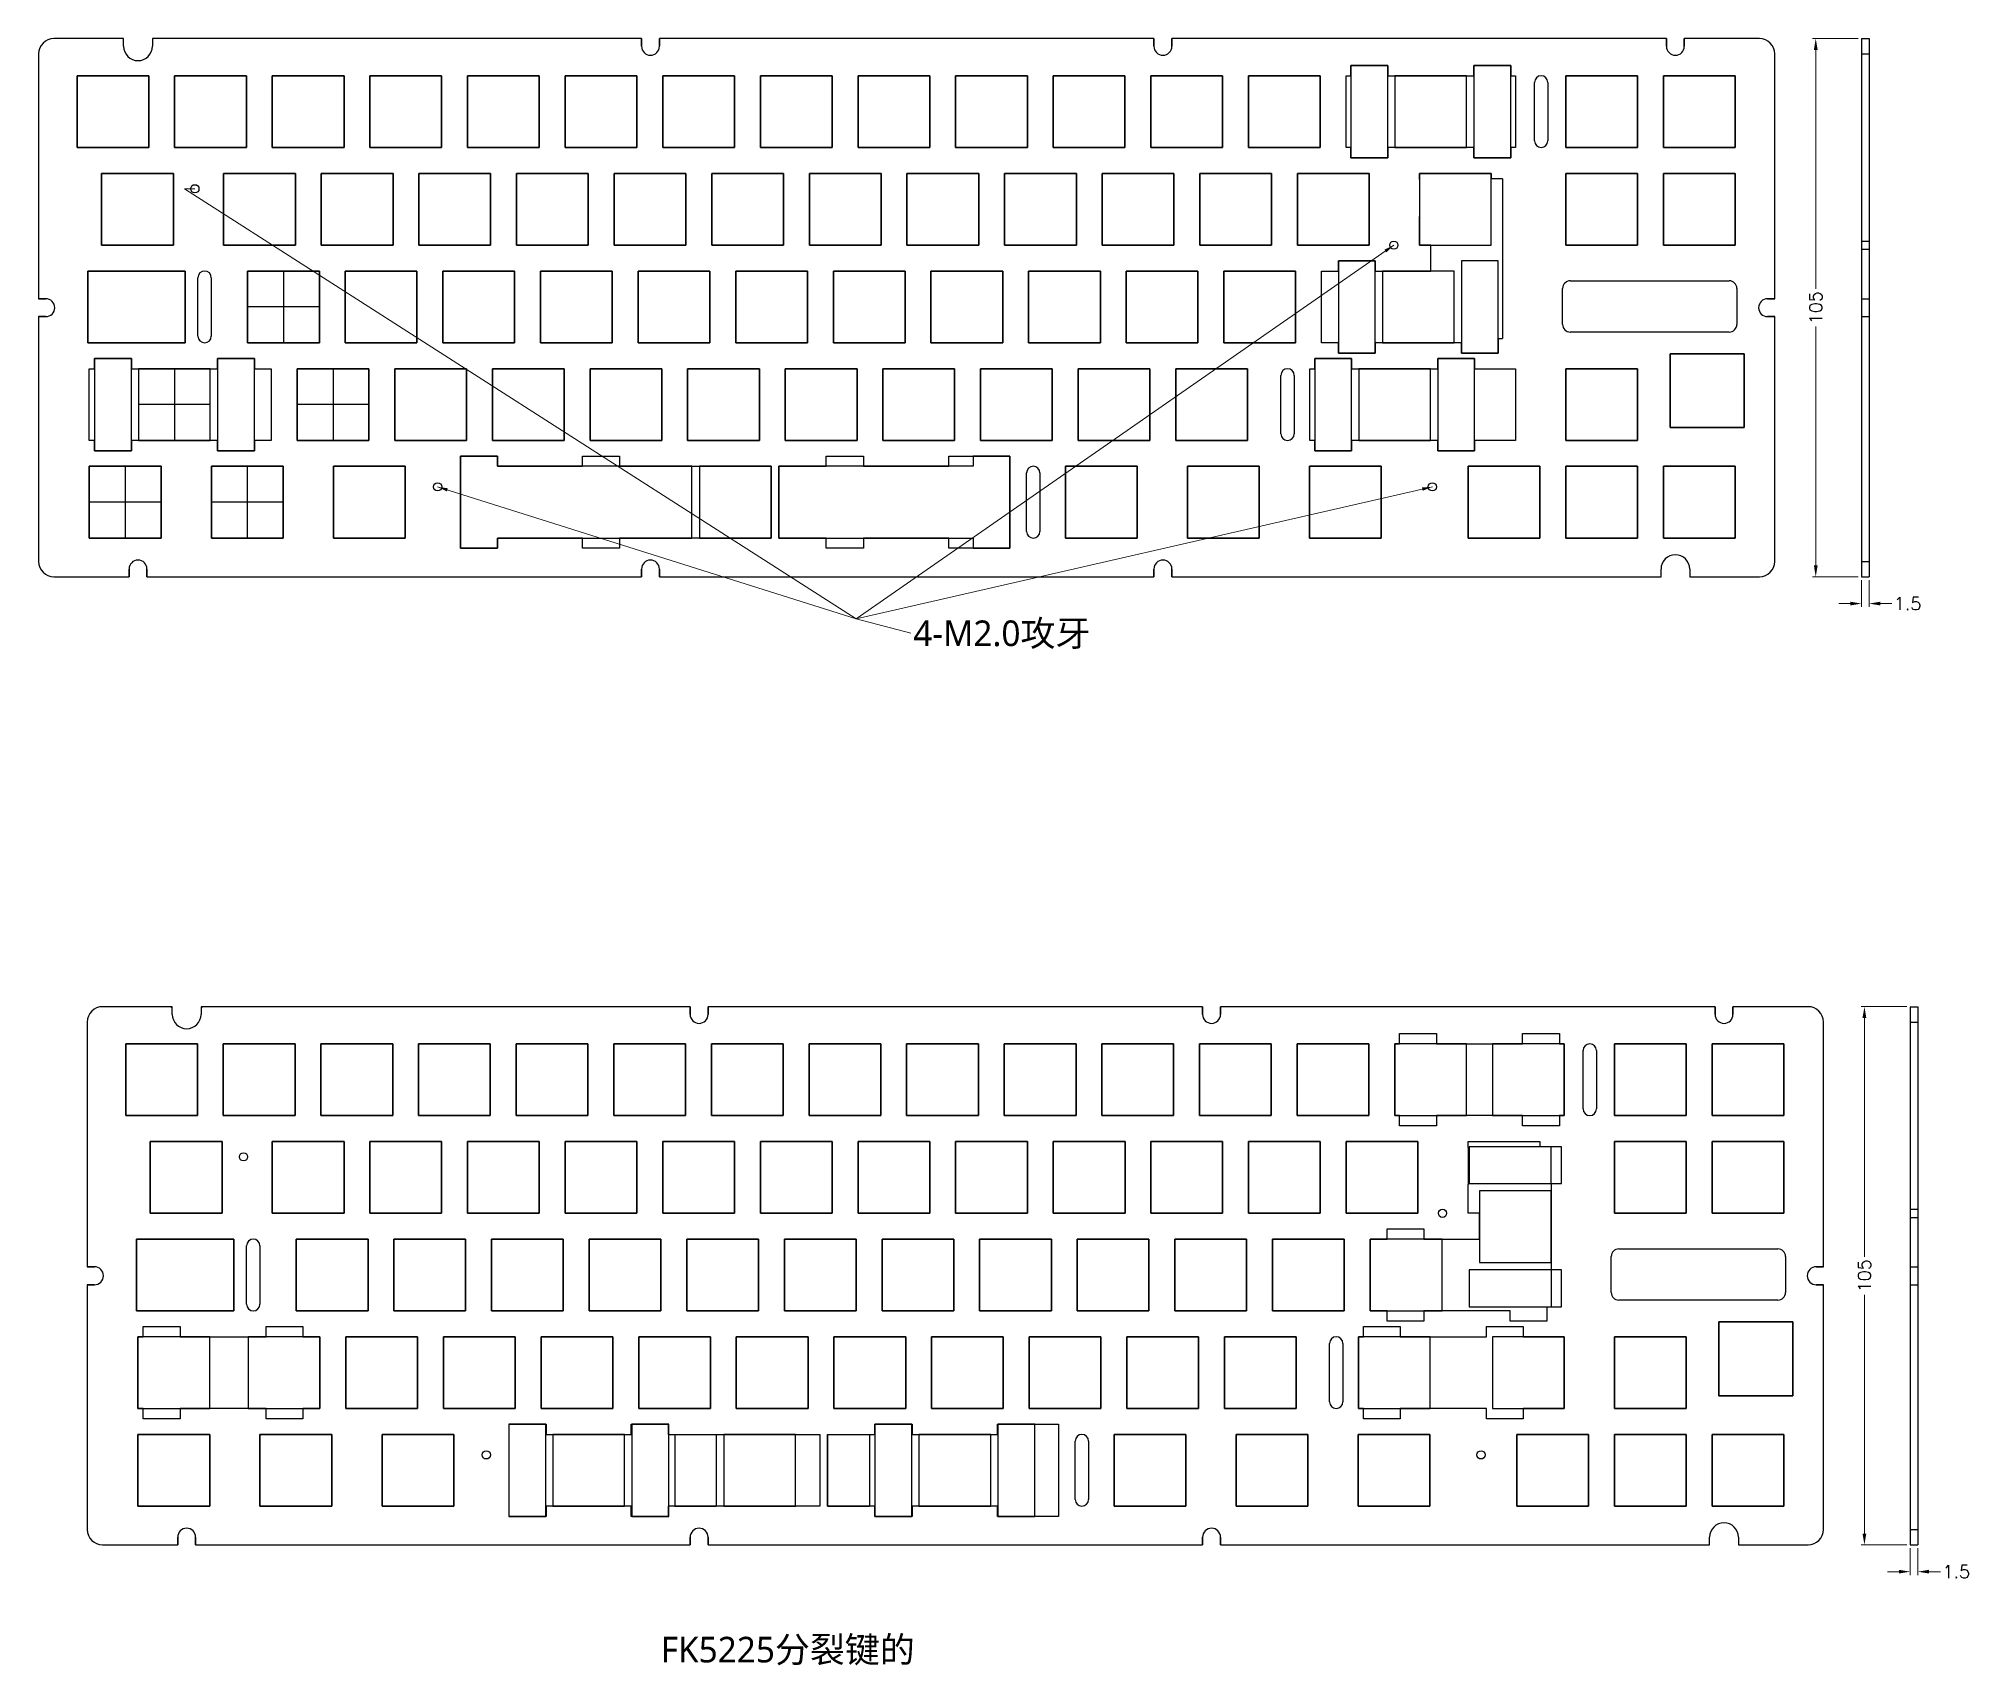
# Model space of a CAD drawing. Header units: millimetres. Extents: x 2067 to 4080, y 730 to 1247.
# Drawn here: x 2066.9 to 2443.5, y 896 to 1213.4 of the extents above; entities that cross this region are included whole.
import ezdxf

# ---------------------------------------------------------------- set-up
doc = ezdxf.new("R2010")
doc.units = ezdxf.units.MM
doc.linetypes.add('HIDDEN', pattern=[9.525, 6.35, -3.175])
doc.layers.add('DEFAULT_2', color=8, linetype='HIDDEN')
doc.layers.add('dim', color=82, linetype='Continuous', lineweight=9)
doc.styles.add('ROMANC', font='romanc.shx', dxfattribs={"bigfont": 'gbcbig.shx'})
doc.dimstyles.new('YanXiu', dxfattribs={"dimtxt": 2.5, "dimasz": 2.2, "dimexe": 0.66, "dimexo": 0.66, "dimgap": 0.66, "dimtad": 0, "dimdsep": 46, "dimtxsty": 'ROMANC', "dimcen": 0, "dimclrd": 256, "dimclre": 131, "dimclrt": 42, "dimazin": 2, "dimtfac": 1, "dimtofl": 0, "dimtmove": 0, "dimatfit": 3, "dimfxl": 1, "dimlwd": 5, "dimlwe": 5, "dimarcsym": 0})

# ---------------------------------------------------------------- blocks, each defined once
blk = doc.blocks.new('*D7')
at = {"color": 131, "lineweight": 5}
for p, q in [((3392.57, 1025.16), (3392.57, 1019.93)), ((3394.07, 1025.16), (3394.07, 1019.93))]:
    blk.add_line(p, q, dxfattribs=at)
at = {"lineweight": 5}
for p, q in [((3390.37, 1020.59), (3388.17, 1020.59)), ((3396.27, 1020.59), (3398.47, 1020.59))]:
    blk.add_line(p, q, dxfattribs=at)
for points in [[(3390.37, 1020.95), (3390.37, 1020.22), (3392.57, 1020.59)], [(3396.27, 1020.95), (3396.27, 1020.22), (3394.07, 1020.59)]]:
    blk.add_solid(points)
at = {"layer": 'Defpoints', "color": 0}
for p in [(3392.57, 1025.82), (3394.07, 1025.82), (3394.07, 1020.59)]:
    blk.add_point(p, dxfattribs=at)
at = {"color": 42, "insert": (3401.57, 1020.59), "char_height": 2.5, "attachment_point": 5, "style": 'ROMANC'}
blk.add_mtext('1.5', dxfattribs=at)
blk = doc.blocks.new('*D8')
at = {"color": 131, "lineweight": 5}
for p, q in [((3391.91, 1130.82), (3382.98, 1130.82)), ((3391.91, 1025.82), (3382.98, 1025.82))]:
    blk.add_line(p, q, dxfattribs=at)
at = {"lineweight": 5}
for p, q in [((3383.64, 1128.62), (3383.64, 1082.02)), ((3383.64, 1028.02), (3383.64, 1074.62))]:
    blk.add_line(p, q, dxfattribs=at)
for points in [[(3383.28, 1128.62), (3384.01, 1128.62), (3383.64, 1130.82)], [(3383.28, 1028.02), (3384.01, 1028.02), (3383.64, 1025.82)]]:
    blk.add_solid(points)
at = {"layer": 'Defpoints', "color": 0}
for p in [(3392.57, 1130.82), (3383.64, 1025.82), (3392.57, 1025.82)]:
    blk.add_point(p, dxfattribs=at)
at = {"color": 42, "insert": (3383.64, 1078.32), "char_height": 2.5, "attachment_point": 5, "rotation": 90, "style": 'ROMANC'}
blk.add_mtext('105', dxfattribs=at)
blk = doc.blocks.new('*D10')
at = {"color": 131, "lineweight": 5}
for p, q in [((4018.14, 1061.35), (4018.14, 1056.11)), ((4019.64, 1061.35), (4019.64, 1056.11))]:
    blk.add_line(p, q, dxfattribs=at)
at = {"lineweight": 5}
for p, q in [((4015.94, 1056.77), (4013.74, 1056.77)), ((4021.84, 1056.77), (4024.04, 1056.77))]:
    blk.add_line(p, q, dxfattribs=at)
for points in [[(4015.94, 1057.14), (4015.94, 1056.41), (4018.14, 1056.77)], [(4021.84, 1057.14), (4021.84, 1056.41), (4019.64, 1056.77)]]:
    blk.add_solid(points)
at = {"layer": 'Defpoints', "color": 0}
for p in [(4018.14, 1062.01), (4019.64, 1062.01), (4019.64, 1056.77)]:
    blk.add_point(p, dxfattribs=at)
at = {"color": 42, "insert": (4027.14, 1056.77), "char_height": 2.5, "attachment_point": 5, "style": 'ROMANC'}
blk.add_mtext('1.5', dxfattribs=at)
blk = doc.blocks.new('*D11')
at = {"color": 131, "lineweight": 5}
for p, q in [((4017.48, 1167.01), (4008.56, 1167.01)), ((4017.48, 1062.01), (4008.56, 1062.01))]:
    blk.add_line(p, q, dxfattribs=at)
at = {"lineweight": 5}
for p, q in [((4009.22, 1164.81), (4009.22, 1118.2)), ((4009.22, 1064.21), (4009.22, 1110.81))]:
    blk.add_line(p, q, dxfattribs=at)
for points in [[(4008.85, 1164.81), (4009.59, 1164.81), (4009.22, 1167.01)], [(4008.85, 1064.21), (4009.59, 1064.21), (4009.22, 1062.01)]]:
    blk.add_solid(points)
at = {"layer": 'Defpoints', "color": 0}
for p in [(4018.14, 1167.01), (4009.22, 1062.01), (4018.14, 1062.01)]:
    blk.add_point(p, dxfattribs=at)
at = {"color": 42, "insert": (4009.22, 1114.51), "char_height": 2.5, "attachment_point": 5, "rotation": 90, "style": 'ROMANC'}
blk.add_mtext('105', dxfattribs=at)
blk = doc.blocks.new('A$C72AE6952')
at = {"color": 7, "linetype": 'Continuous'}
for p, q in [((16.6, 120.964), (3, 120.964)), ((355.723, 120.964), (355.723, 15.964)), ((355.723, 120.964), (357.223, 120.964)), ((357.223, 120.964), (357.223, 15.964)), ((355.723, 117.964), (357.223, 117.964)), ((317.06, 113.714), (331.06, 113.714)), ((317.06, 99.714), (317.06, 113.714)), ((331.06, 113.714), (331.06, 99.714)), ((331.06, 99.714), (317.06, 99.714)), ((355.723, 70.214), (357.223, 70.214)), ((355.723, 66.714), (357.223, 66.714)), ((355.723, 18.964), (357.223, 18.964)), ((322.2, 15.964), (335.8, 15.964)), ((355.723, 15.964), (357.223, 15.964))]:
    blk.add_line(p, q, dxfattribs=at)
at = {"color": 1, "linetype": 'Continuous'}
for p, q in [((16.6, 119.464), (16.6, 120.964)), ((22.2, 120.964), (22.2, 119.464)), ((291.91, 101.014), (291.91, 112.414)), ((294.51, 112.414), (294.51, 101.014)), ((31.1, 62.914), (31.1, 74.314)), ((33.7, 74.314), (33.7, 62.914)), ((297.4, 65.214), (297.4, 72.214)), ((298.9, 73.714), (329.9, 73.714)), ((331.4, 72.214), (331.4, 65.214)), ((329.9, 63.714), (298.9, 63.714)), ((242.43, 43.864), (242.43, 55.264)), ((245.03, 55.264), (245.03, 43.864)), ((192.8, 24.814), (192.8, 36.214)), ((195.4, 36.214), (195.4, 24.814)), ((316.6, 15.964), (316.6, 17.464)), ((322.2, 17.464), (322.2, 15.964))]:
    blk.add_line(p, q, dxfattribs=at)
at = {"color": 7, "linetype": 'Continuous', "lineweight": 25}
for p, q in [((117.65, 120.964), (22.2, 120.964)), ((117.65, 120.964), (117.65, 119.464)), ((121.15, 119.464), (121.15, 120.964)), ((217.65, 120.964), (121.15, 120.964)), ((217.65, 120.964), (217.65, 119.464)), ((221.15, 119.464), (221.15, 120.964)), ((317.65, 120.964), (221.15, 120.964)), ((317.65, 120.964), (317.65, 119.464)), ((321.15, 119.464), (321.15, 120.964)), ((335.8, 120.964), (321.15, 120.964)), ((0, 117.964), (0, 70.214)), ((338.8, 70.214), (338.8, 117.964)), ((21.5, 113.714), (7.5, 113.714)), ((7.5, 113.714), (7.5, 99.714)), ((21.5, 99.714), (21.5, 113.714)), ((40.55, 113.714), (26.55, 113.714)), ((26.55, 113.714), (26.55, 99.714)), ((40.55, 99.714), (40.55, 113.714)), ((59.6, 113.714), (45.6, 113.714)), ((45.6, 113.714), (45.6, 99.714)), ((59.6, 99.714), (59.6, 113.714)), ((78.65, 113.714), (64.65, 113.714)), ((64.65, 113.714), (64.65, 99.714)), ((78.65, 99.714), (78.65, 113.714)), ((97.7, 113.714), (83.7, 113.714)), ((83.7, 113.714), (83.7, 99.714)), ((97.7, 99.714), (97.7, 113.714)), ((116.75, 113.714), (102.75, 113.714)), ((102.75, 113.714), (102.75, 99.714)), ((116.75, 99.714), (116.75, 113.714)), ((135.8, 113.714), (121.8, 113.714)), ((121.8, 113.714), (121.8, 99.714)), ((135.8, 99.714), (135.8, 113.714)), ((154.85, 113.714), (140.85, 113.714)), ((140.85, 113.714), (140.85, 99.714)), ((154.85, 99.714), (154.85, 113.714)), ((173.9, 113.714), (159.9, 113.714)), ((159.9, 113.714), (159.9, 99.714)), ((173.9, 99.714), (173.9, 113.714)), ((192.95, 113.714), (178.95, 113.714)), ((178.95, 113.714), (178.95, 99.714)), ((192.95, 99.714), (192.95, 113.714)), ((212, 113.714), (198, 113.714)), ((198, 113.714), (198, 99.714)), ((212, 99.714), (212, 113.714)), ((231.05, 113.714), (217.05, 113.714)), ((217.05, 113.714), (217.05, 99.714)), ((231.05, 99.714), (231.05, 113.714)), ((250.1, 113.714), (236.1, 113.714)), ((236.1, 113.714), (236.1, 99.714)), ((250.1, 99.714), (250.1, 113.714)), ((263.27, 115.714), (256.07, 115.714)), ((256.07, 115.714), (256.07, 97.714)), ((263.27, 97.714), (263.27, 115.714)), ((278.67, 113.714), (264.67, 113.714)), ((264.67, 113.714), (264.67, 99.714)), ((278.67, 99.714), (278.67, 113.714)), ((287.27, 115.714), (280.07, 115.714)), ((280.07, 115.714), (280.07, 97.714)), ((287.27, 97.714), (287.27, 115.714)), ((312.01, 113.714), (298.01, 113.714)), ((298.01, 113.714), (298.01, 99.714)), ((312.01, 99.714), (312.01, 113.714)), ((331.06, 113.714), (317.06, 113.714)), ((317.06, 113.714), (317.06, 99.714)), ((331.06, 99.714), (331.06, 113.714)), ((7.5, 99.714), (21.5, 99.714)), ((26.55, 99.714), (40.55, 99.714)), ((45.6, 99.714), (59.6, 99.714)), ((64.65, 99.714), (78.65, 99.714)), ((83.7, 99.714), (97.7, 99.714)), ((102.75, 99.714), (116.75, 99.714)), ((121.8, 99.714), (135.8, 99.714)), ((140.85, 99.714), (154.85, 99.714)), ((159.9, 99.714), (173.9, 99.714)), ((178.95, 99.714), (192.95, 99.714)), ((198, 99.714), (212, 99.714)), ((217.05, 99.714), (231.05, 99.714)), ((236.1, 99.714), (250.1, 99.714)), ((264.67, 99.714), (278.67, 99.714)), ((298.01, 99.714), (312.01, 99.714)), ((317.06, 99.714), (331.06, 99.714)), ((26.3, 94.664), (12.3, 94.664)), ((12.3, 94.664), (12.3, 80.664)), ((26.3, 80.664), (26.3, 94.664)), ((50.11, 94.664), (36.11, 94.664)), ((36.11, 94.664), (36.11, 80.664)), ((50.11, 80.664), (50.11, 94.664)), ((69.16, 94.664), (55.16, 94.664)), ((55.16, 94.664), (55.16, 80.664)), ((69.16, 80.664), (69.16, 94.664)), ((88.21, 94.664), (74.21, 94.664)), ((74.21, 94.664), (74.21, 80.664)), ((88.21, 80.664), (88.21, 94.664)), ((107.26, 94.664), (93.26, 94.664)), ((93.26, 94.664), (93.26, 80.664)), ((107.26, 80.664), (107.26, 94.664)), ((126.31, 94.664), (112.31, 94.664)), ((112.31, 94.664), (112.31, 80.664)), ((126.31, 80.664), (126.31, 94.664)), ((145.36, 94.664), (131.36, 94.664)), ((131.36, 94.664), (131.36, 80.664)), ((145.36, 80.664), (145.36, 94.664)), ((164.41, 94.664), (150.41, 94.664)), ((150.41, 94.664), (150.41, 80.664)), ((164.41, 80.664), (164.41, 94.664)), ((183.46, 94.664), (169.46, 94.664)), ((169.46, 94.664), (169.46, 80.664)), ((183.46, 80.664), (183.46, 94.664)), ((202.51, 94.664), (188.51, 94.664)), ((188.51, 94.664), (188.51, 80.664)), ((202.51, 80.664), (202.51, 94.664)), ((221.56, 94.664), (207.56, 94.664)), ((207.56, 94.664), (207.56, 80.664)), ((221.56, 80.664), (221.56, 94.664)), ((240.61, 94.664), (226.61, 94.664)), ((226.61, 94.664), (226.61, 80.664)), ((240.61, 80.664), (240.61, 94.664)), ((259.66, 94.664), (245.66, 94.664)), ((245.66, 94.664), (245.66, 80.664)), ((256.07, 97.714), (263.27, 97.714)), ((259.66, 80.664), (259.66, 94.664)), ((283.47, 94.664), (269.47, 94.664)), ((269.47, 94.664), (269.47, 80.664)), ((280.07, 97.714), (287.27, 97.714)), ((283.47, 80.664), (283.47, 94.664)), ((312.01, 94.664), (298.01, 94.664)), ((298.01, 94.664), (298.01, 80.664)), ((312.01, 80.664), (312.01, 94.664)), ((331.06, 94.664), (317.06, 94.664)), ((317.06, 94.664), (317.06, 80.664)), ((331.06, 80.664), (331.06, 94.664)), ((12.3, 80.664), (26.3, 80.664)), ((36.11, 80.664), (50.11, 80.664)), ((55.16, 80.664), (69.16, 80.664)), ((74.21, 80.664), (88.21, 80.664)), ((93.26, 80.664), (107.26, 80.664)), ((112.31, 80.664), (126.31, 80.664)), ((131.36, 80.664), (145.36, 80.664)), ((150.41, 80.664), (164.41, 80.664)), ((169.46, 80.664), (183.46, 80.664)), ((188.51, 80.664), (202.51, 80.664)), ((207.56, 80.664), (221.56, 80.664)), ((226.61, 80.664), (240.61, 80.664)), ((245.66, 80.664), (259.66, 80.664)), ((269.47, 80.664), (283.47, 80.664)), ((298.01, 80.664), (312.01, 80.664)), ((317.06, 80.664), (331.06, 80.664)), ((28.6, 75.614), (9.6, 75.614)), ((9.6, 75.614), (9.6, 61.614)), ((28.6, 61.614), (28.6, 75.614)), ((54.79, 75.614), (40.79, 75.614)), ((40.79, 75.614), (40.79, 61.614)), ((47.79, 75.614), (47.79, 61.614)), ((54.79, 61.614), (54.79, 75.614)), ((73.84, 75.614), (59.84, 75.614)), ((59.84, 75.614), (59.84, 61.614)), ((73.84, 61.614), (73.84, 75.614)), ((92.89, 75.614), (78.89, 75.614)), ((78.89, 75.614), (78.89, 61.614)), ((92.89, 61.614), (92.89, 75.614)), ((111.94, 75.614), (97.94, 75.614)), ((97.94, 75.614), (97.94, 61.614)), ((111.94, 61.614), (111.94, 75.614)), ((130.99, 75.614), (116.99, 75.614)), ((116.99, 75.614), (116.99, 61.614)), ((130.99, 61.614), (130.99, 75.614)), ((150.04, 75.614), (136.04, 75.614)), ((136.04, 75.614), (136.04, 61.614)), ((150.04, 61.614), (150.04, 75.614)), ((169.09, 75.614), (155.09, 75.614)), ((155.09, 75.614), (155.09, 61.614)), ((169.09, 61.614), (169.09, 75.614)), ((188.14, 75.614), (174.14, 75.614)), ((174.14, 75.614), (174.14, 61.614)), ((188.14, 61.614), (188.14, 75.614)), ((207.19, 75.614), (193.19, 75.614)), ((193.19, 75.614), (193.19, 61.614)), ((207.19, 61.614), (207.19, 75.614)), ((226.24, 75.614), (212.24, 75.614)), ((212.24, 75.614), (212.24, 61.614)), ((226.24, 61.614), (226.24, 75.614)), ((245.29, 75.614), (231.29, 75.614)), ((231.29, 75.614), (231.29, 61.614)), ((245.29, 61.614), (245.29, 75.614)), ((253.65, 77.614), (253.65, 59.614)), ((260.85, 77.614), (253.65, 77.614)), ((260.85, 59.614), (260.85, 77.614)), ((276.25, 75.614), (262.25, 75.614)), ((262.25, 75.614), (262.25, 61.614)), ((276.25, 61.614), (276.25, 75.614)), ((284.85, 77.614), (277.65, 77.614)), ((277.65, 77.614), (277.65, 59.614)), ((284.85, 59.614), (284.85, 77.614)), ((1.4, 70.214), (0, 70.214)), ((54.79, 68.614), (40.79, 68.614)), ((338.8, 70.214), (337.4, 70.214)), ((0, 66.714), (0, 18.964)), ((0, 66.714), (1.4, 66.714)), ((337.4, 66.714), (338.8, 66.714)), ((338.8, 18.964), (338.8, 66.714)), ((9.6, 61.614), (28.6, 61.614)), ((40.79, 61.614), (54.79, 61.614)), ((59.84, 61.614), (73.84, 61.614)), ((78.89, 61.614), (92.89, 61.614)), ((97.94, 61.614), (111.94, 61.614)), ((116.99, 61.614), (130.99, 61.614)), ((136.04, 61.614), (150.04, 61.614)), ((155.09, 61.614), (169.09, 61.614)), ((174.14, 61.614), (188.14, 61.614)), ((193.19, 61.614), (207.19, 61.614)), ((212.24, 61.614), (226.24, 61.614)), ((231.29, 61.614), (245.29, 61.614)), ((262.25, 61.614), (276.25, 61.614)), ((10.9, 58.564), (10.9, 40.564)), ((18.1, 58.564), (10.9, 58.564)), ((18.1, 40.564), (18.1, 58.564)), ((33.5, 56.564), (19.5, 56.564)), ((19.5, 56.564), (19.5, 42.564)), ((26.5, 56.564), (26.5, 42.564)), ((33.5, 42.564), (33.5, 56.564)), ((42.1, 58.564), (34.9, 58.564)), ((34.9, 58.564), (34.9, 40.564)), ((42.1, 40.564), (42.1, 58.564)), ((64.46, 56.564), (50.46, 56.564)), ((50.46, 56.564), (50.46, 42.564)), ((57.46, 56.564), (57.46, 42.564)), ((64.46, 42.564), (64.46, 56.564)), ((83.51, 56.564), (69.51, 56.564)), ((69.51, 56.564), (69.51, 42.564)), ((83.51, 42.564), (83.51, 56.564)), ((102.56, 56.564), (88.56, 56.564)), ((88.56, 56.564), (88.56, 42.564)), ((102.56, 42.564), (102.56, 56.564)), ((121.61, 56.564), (107.61, 56.564)), ((107.61, 56.564), (107.61, 42.564)), ((121.61, 42.564), (121.61, 56.564)), ((140.66, 56.564), (126.66, 56.564)), ((126.66, 56.564), (126.66, 42.564)), ((140.66, 42.564), (140.66, 56.564)), ((159.71, 56.564), (145.71, 56.564)), ((145.71, 56.564), (145.71, 42.564)), ((159.71, 42.564), (159.71, 56.564)), ((178.76, 56.564), (164.76, 56.564)), ((164.76, 56.564), (164.76, 42.564)), ((178.76, 42.564), (178.76, 56.564)), ((197.81, 56.564), (183.81, 56.564)), ((183.81, 56.564), (183.81, 42.564)), ((197.81, 42.564), (197.81, 56.564)), ((216.86, 56.564), (202.86, 56.564)), ((202.86, 56.564), (202.86, 42.564)), ((216.86, 42.564), (216.86, 56.564)), ((235.91, 56.564), (221.91, 56.564)), ((221.91, 56.564), (221.91, 42.564)), ((235.91, 42.564), (235.91, 56.564)), ((249.03, 58.564), (249.03, 40.564)), ((256.23, 58.564), (249.03, 58.564)), ((253.65, 59.614), (260.85, 59.614)), ((256.23, 40.564), (256.23, 58.564)), ((271.63, 56.564), (257.63, 56.564)), ((257.63, 56.564), (257.63, 42.564)), ((271.63, 42.564), (271.63, 56.564)), ((280.23, 58.564), (273.03, 58.564)), ((273.03, 58.564), (273.03, 40.564)), ((277.65, 59.614), (284.85, 59.614)), ((280.23, 40.564), (280.23, 58.564)), ((312.03, 56.564), (298.03, 56.564)), ((298.03, 56.564), (298.03, 42.564)), ((312.03, 42.564), (312.03, 56.564)), ((332.8, 59.464), (318.4, 59.464)), ((318.4, 59.464), (318.4, 45.064)), ((332.8, 45.064), (332.8, 59.464)), ((33.5, 49.564), (19.5, 49.564)), ((64.46, 49.564), (50.46, 49.564)), ((19.5, 42.564), (33.5, 42.564)), ((50.46, 42.564), (64.46, 42.564)), ((69.51, 42.564), (83.51, 42.564)), ((88.56, 42.564), (102.56, 42.564)), ((107.61, 42.564), (121.61, 42.564)), ((126.66, 42.564), (140.66, 42.564)), ((145.71, 42.564), (159.71, 42.564)), ((164.76, 42.564), (178.76, 42.564)), ((183.81, 42.564), (197.81, 42.564)), ((202.86, 42.564), (216.86, 42.564)), ((221.91, 42.564), (235.91, 42.564)), ((257.63, 42.564), (271.63, 42.564)), ((298.03, 42.564), (312.03, 42.564)), ((318.4, 45.064), (332.8, 45.064)), ((10.9, 40.564), (18.1, 40.564)), ((34.9, 40.564), (42.1, 40.564)), ((89.56, 39.514), (82.36, 39.514)), ((82.36, 39.514), (82.36, 21.514)), ((89.56, 37.514), (89.56, 39.514)), ((189.56, 39.514), (182.36, 39.514)), ((182.36, 39.514), (182.36, 37.514)), ((189.56, 21.514), (189.56, 39.514)), ((249.03, 40.564), (256.23, 40.564)), ((273.03, 40.564), (280.23, 40.564)), ((23.9, 37.514), (9.9, 37.514)), ((9.9, 37.514), (9.9, 23.514)), ((16.9, 37.514), (16.9, 23.514)), ((23.9, 23.514), (23.9, 37.514)), ((47.71, 37.514), (33.71, 37.514)), ((33.71, 37.514), (33.71, 23.514)), ((40.71, 37.514), (40.71, 23.514)), ((47.71, 23.514), (47.71, 37.514)), ((71.52, 37.514), (57.52, 37.514)), ((57.52, 37.514), (57.52, 23.514)), ((71.52, 23.514), (71.52, 37.514)), ((127.46, 37.514), (89.56, 37.514)), ((127.46, 23.514), (127.46, 37.514)), ((142.96, 37.514), (128.96, 37.514)), ((128.96, 37.514), (128.96, 23.514)), ((142.96, 23.514), (142.96, 37.514)), ((182.36, 37.514), (144.46, 37.514)), ((144.46, 37.514), (144.46, 23.514)), ((214.4, 37.514), (200.4, 37.514)), ((200.4, 37.514), (200.4, 23.514)), ((214.4, 23.514), (214.4, 37.514)), ((238.21, 37.514), (224.21, 37.514)), ((224.21, 37.514), (224.21, 23.514)), ((238.21, 23.514), (238.21, 37.514)), ((262.02, 37.514), (248.02, 37.514)), ((248.02, 37.514), (248.02, 23.514)), ((262.02, 23.514), (262.02, 37.514)), ((292.98, 37.514), (278.98, 37.514)), ((278.98, 37.514), (278.98, 23.514)), ((292.98, 23.514), (292.98, 37.514)), ((312.03, 37.514), (298.03, 37.514)), ((298.03, 37.514), (298.03, 23.514)), ((312.03, 23.514), (312.03, 37.514)), ((331.08, 37.514), (317.08, 37.514)), ((317.08, 37.514), (317.08, 23.514)), ((331.08, 23.514), (331.08, 37.514)), ((23.9, 30.514), (9.9, 30.514)), ((47.71, 30.514), (33.71, 30.514)), ((9.9, 23.514), (23.9, 23.514)), ((33.71, 23.514), (47.71, 23.514)), ((57.52, 23.514), (71.52, 23.514)), ((89.56, 23.514), (127.46, 23.514)), ((89.56, 21.514), (89.56, 23.514)), ((128.96, 23.514), (142.96, 23.514)), ((144.46, 23.514), (182.36, 23.514)), ((182.36, 23.514), (182.36, 21.514)), ((200.4, 23.514), (214.4, 23.514)), ((224.21, 23.514), (238.21, 23.514)), ((248.02, 23.514), (262.02, 23.514)), ((278.98, 23.514), (292.98, 23.514)), ((298.03, 23.514), (312.03, 23.514)), ((317.08, 23.514), (331.08, 23.514)), ((82.36, 21.514), (89.56, 21.514)), ((182.36, 21.514), (189.56, 21.514)), ((3, 15.964), (17.65, 15.964)), ((17.65, 17.464), (17.65, 15.964)), ((21.15, 15.964), (21.15, 17.464)), ((21.15, 15.964), (117.65, 15.964)), ((117.65, 17.464), (117.65, 15.964)), ((121.15, 15.964), (121.15, 17.464)), ((121.15, 15.964), (217.65, 15.964)), ((217.65, 17.464), (217.65, 15.964)), ((221.15, 15.964), (221.15, 17.464)), ((221.15, 15.964), (316.6, 15.964)), ((322.2, 15.964), (335.8, 15.964))]:
    blk.add_line(p, q, dxfattribs=at)
at = {"color": 6, "linetype": 'Continuous'}
for p, q in [((355.723, 81.464), (357.223, 81.464)), ((355.723, 79.864), (357.223, 79.864))]:
    blk.add_line(p, q, dxfattribs=at)
at = {"color": 1, "linetype": 'Continuous'}
for centre in [(30.5, 91.664), (264.47, 80.664), (77.86, 33.514), (271.98, 33.514)]:
    blk.add_circle(centre, 0.8, dxfattribs=at)
at = {"color": 7, "linetype": 'Continuous'}
for centre, start, end in [((3, 117.964), 90, 180), ((335.8, 18.964), 270, 0)]:
    blk.add_arc(centre, 3, start, end, dxfattribs=at)
at = {"color": 7, "linetype": 'Continuous', "lineweight": 25}
for centre, radius, start, end in [((3, 117.964), 3, 90, 180), ((335.8, 117.964), 3, 0, 90), ((119.4, 119.464), 1.75, 180, 0), ((219.4, 119.464), 1.75, 180, 0), ((319.4, 119.464), 1.75, 180, 0), ((1.4, 68.464), 1.75, 270, 90), ((337.4, 68.464), 1.75, 90, 270), ((3, 18.964), 3, 180, 270), ((19.4, 17.464), 1.75, 0, 180), ((119.4, 17.464), 1.75, 0, 180), ((219.4, 17.464), 1.75, 0, 180), ((335.8, 18.964), 3, 270, 0)]:
    blk.add_arc(centre, radius, start, end, dxfattribs=at)
at = {"color": 1, "linetype": 'Continuous'}
for centre, radius, start, end in [((19.4, 119.464), 2.8, 180, 0), ((293.21, 112.414), 1.3, 0, 180), ((293.21, 101.014), 1.3, 180, 0), ((32.4, 74.314), 1.3, 0, 180), ((298.9, 72.214), 1.5, 90, 180), ((329.9, 72.214), 1.5, 0, 90), ((298.9, 65.214), 1.5, 180, 270), ((329.9, 65.214), 1.5, 270, 0), ((32.4, 62.914), 1.3, 180, 0), ((243.73, 55.264), 1.3, 0, 180), ((243.73, 43.864), 1.3, 180, 0), ((194.1, 36.214), 1.3, 0, 180), ((194.1, 24.814), 1.3, 180, 0), ((319.4, 17.464), 2.8, 0, 180)]:
    blk.add_arc(centre, radius, start, end, dxfattribs=at)
at = {"layer": 'dim', "color": 42, "insert": (170.685, 7.439), "char_height": 5, "attachment_point": 1, "style": 'ROMANC'}
blk.add_mtext('{\\fMicrosoft YaHei|b0|i0|c134|p34;4-M2.0攻牙}', dxfattribs=at)
dim = blk.add_linear_dim(base=(346.798, 15.964), p1=(355.723, 120.964), p2=(355.723, 15.964), angle=90, dimstyle='YanXiu')
dim.commit()
dim.dimension.update_dxf_attribs({"geometry": '*D8', "text_midpoint": (346.798, 68.464), "insert": (-3036.846, -1009.856)})
dim = blk.add_linear_dim(base=(357.223, 10.73), p1=(355.723, 15.964), p2=(357.223, 15.964), dimstyle='YanXiu')
dim.commit()
dim.dimension.update_dxf_attribs({"geometry": '*D7', "text_midpoint": (364.723, 10.73), "insert": (-3036.846, -1009.856)})
at = {"layer": 'dim', "annotation_type": 0, "has_hookline": 1, "hookline_direction": 0, "text_width": 35.526}
blk.add_leader([(77.86, 33.514), (159.518, 7.766), (28.5, 91.664), (30.5, 91.664)], dimstyle='YanXiu', override={"dimasz": 2, "dimexe": 0.49975, "dimexo": 0.49975, "dimgap": 0.49975, "dimtad": 0}, dxfattribs=at)
at = {"layer": 'dim'}
for points in [[(264.47, 80.664), (159.518, 7.766), (170.185, 4.939)], [(271.98, 33.514), (159.518, 7.766), (170.185, 4.939)]]:
    blk.add_leader(points, dimstyle='YanXiu', override={"dimasz": 2, "dimexe": 0.49975, "dimexo": 0.49975, "dimgap": 0.49975, "dimtad": 0}, dxfattribs=at)
blk = doc.blocks.new('A$C16496DF1')
at = {"color": 7, "linetype": 'Continuous'}
for p, q in [((16.6, 130.626), (3, 130.626)), ((355.723, 130.626), (355.723, 25.626)), ((355.723, 130.626), (357.223, 130.626)), ((357.223, 130.626), (357.223, 25.626)), ((355.723, 127.626), (357.223, 127.626)), ((355.723, 79.876), (357.223, 79.876)), ((355.723, 76.376), (357.223, 76.376)), ((355.723, 28.626), (357.223, 28.626)), ((355.723, 25.626), (357.223, 25.626))]:
    blk.add_line(p, q, dxfattribs=at)
at = {"color": 1, "linetype": 'Continuous'}
for p, q in [((16.6, 129.126), (16.6, 130.626)), ((16.6, 129.126), (16.6, 130.626)), ((22.2, 130.626), (22.2, 129.126)), ((22.2, 130.626), (22.2, 129.126)), ((291.91, 110.676), (291.91, 122.076)), ((294.51, 122.076), (294.51, 110.676)), ((31.1, 72.576), (31.1, 83.976)), ((33.7, 83.976), (33.7, 72.576)), ((298.9, 83.376), (329.9, 83.376)), ((297.4, 74.876), (297.4, 81.876)), ((331.4, 81.876), (331.4, 74.876)), ((329.9, 73.376), (298.9, 73.376)), ((242.43, 53.526), (242.43, 64.926)), ((245.03, 64.926), (245.03, 53.526)), ((192.8, 34.476), (192.8, 45.876)), ((195.4, 45.876), (195.4, 34.476)), ((316.6, 25.626), (316.6, 27.126)), ((322.2, 27.126), (322.2, 25.626))]:
    blk.add_line(p, q, dxfattribs=at)
at = {"color": 7, "linetype": 'Continuous', "lineweight": 25}
for p, q in [((117.65, 130.626), (22.2, 130.626)), ((117.65, 130.626), (117.65, 129.126)), ((217.65, 130.626), (121.15, 130.626)), ((121.15, 129.126), (121.15, 130.626)), ((217.65, 130.626), (217.65, 129.126)), ((317.65, 130.626), (221.15, 130.626)), ((221.15, 129.126), (221.15, 130.626)), ((317.65, 130.626), (317.65, 129.126)), ((335.8, 130.626), (321.15, 130.626)), ((321.15, 129.126), (321.15, 130.626)), ((0, 127.626), (0, 79.876)), ((338.8, 79.876), (338.8, 127.626)), ((21.5, 123.376), (7.5, 123.376)), ((7.5, 123.376), (7.5, 109.376)), ((7.5, 123.376), (7.5, 109.376)), ((21.5, 123.376), (7.5, 123.376)), ((21.5, 109.376), (21.5, 123.376)), ((21.5, 109.376), (21.5, 123.376)), ((40.55, 123.376), (26.55, 123.376)), ((26.55, 123.376), (26.55, 109.376)), ((26.55, 123.376), (26.55, 109.376)), ((40.55, 123.376), (26.55, 123.376)), ((40.55, 109.376), (40.55, 123.376)), ((40.55, 109.376), (40.55, 123.376)), ((45.6, 123.376), (45.6, 109.376)), ((59.6, 123.376), (45.6, 123.376)), ((59.6, 109.376), (59.6, 123.376)), ((64.65, 123.376), (64.65, 109.376)), ((78.65, 123.376), (64.65, 123.376)), ((78.65, 109.376), (78.65, 123.376)), ((83.7, 123.376), (83.7, 109.376)), ((97.7, 123.376), (83.7, 123.376)), ((97.7, 109.376), (97.7, 123.376)), ((102.75, 123.376), (102.75, 109.376)), ((116.75, 123.376), (102.75, 123.376)), ((116.75, 109.376), (116.75, 123.376)), ((121.8, 123.376), (121.8, 109.376)), ((135.8, 123.376), (121.8, 123.376)), ((135.8, 109.376), (135.8, 123.376)), ((140.85, 123.376), (140.85, 109.376)), ((154.85, 123.376), (140.85, 123.376)), ((154.85, 109.376), (154.85, 123.376)), ((159.9, 123.376), (159.9, 109.376)), ((173.9, 123.376), (159.9, 123.376)), ((173.9, 109.376), (173.9, 123.376)), ((178.95, 123.376), (178.95, 109.376)), ((192.95, 123.376), (178.95, 123.376)), ((192.95, 109.376), (192.95, 123.376)), ((198, 123.376), (198, 109.376)), ((212, 123.376), (198, 123.376)), ((212, 109.376), (212, 123.376)), ((217.05, 123.376), (217.05, 109.376)), ((231.05, 123.376), (217.05, 123.376)), ((231.05, 109.376), (231.05, 123.376)), ((236.1, 123.376), (236.1, 109.376)), ((250.1, 123.376), (236.1, 123.376)), ((250.1, 109.376), (250.1, 123.376)), ((255.15, 123.376), (255.15, 109.376)), ((269.15, 123.376), (255.15, 123.376)), ((269.15, 109.376), (269.15, 123.376)), ((274.2, 123.376), (274.2, 109.376)), ((288.2, 123.376), (274.2, 123.376)), ((288.2, 109.376), (288.2, 123.376)), ((298.01, 123.376), (298.01, 109.376)), ((312.01, 123.376), (298.01, 123.376)), ((312.01, 109.376), (312.01, 123.376)), ((317.06, 123.376), (317.06, 109.376)), ((331.06, 123.376), (317.06, 123.376)), ((331.06, 109.376), (331.06, 123.376)), ((7.5, 109.376), (21.5, 109.376)), ((7.5, 109.376), (21.5, 109.376)), ((26.55, 109.376), (40.55, 109.376)), ((26.55, 109.376), (40.55, 109.376)), ((45.6, 109.376), (59.6, 109.376)), ((64.65, 109.376), (78.65, 109.376)), ((83.7, 109.376), (97.7, 109.376)), ((102.75, 109.376), (116.75, 109.376)), ((121.8, 109.376), (135.8, 109.376)), ((140.85, 109.376), (154.85, 109.376)), ((159.9, 109.376), (173.9, 109.376)), ((178.95, 109.376), (192.95, 109.376)), ((198, 109.376), (212, 109.376)), ((217.05, 109.376), (231.05, 109.376)), ((236.1, 109.376), (250.1, 109.376)), ((255.15, 109.376), (269.15, 109.376)), ((274.2, 109.376), (288.2, 109.376)), ((298.01, 109.376), (312.01, 109.376)), ((317.06, 109.376), (331.06, 109.376)), ((12.3, 104.326), (12.3, 90.326)), ((26.3, 104.326), (12.3, 104.326)), ((26.3, 90.326), (26.3, 104.326)), ((36.11, 104.326), (36.11, 90.326)), ((50.11, 104.326), (36.11, 104.326)), ((50.11, 90.326), (50.11, 104.326)), ((55.16, 104.326), (55.16, 90.326)), ((69.16, 104.326), (55.16, 104.326)), ((69.16, 90.326), (69.16, 104.326)), ((74.21, 104.326), (74.21, 90.326)), ((88.21, 104.326), (74.21, 104.326)), ((88.21, 90.326), (88.21, 104.326)), ((93.26, 104.326), (93.26, 90.326)), ((107.26, 104.326), (93.26, 104.326)), ((107.26, 90.326), (107.26, 104.326)), ((112.31, 104.326), (112.31, 90.326)), ((126.31, 104.326), (112.31, 104.326)), ((126.31, 90.326), (126.31, 104.326)), ((131.36, 104.326), (131.36, 90.326)), ((145.36, 104.326), (131.36, 104.326)), ((145.36, 90.326), (145.36, 104.326)), ((150.41, 104.326), (150.41, 90.326)), ((164.41, 104.326), (150.41, 104.326)), ((164.41, 90.326), (164.41, 104.326)), ((169.46, 104.326), (169.46, 90.326)), ((183.46, 104.326), (169.46, 104.326)), ((183.46, 90.326), (183.46, 104.326)), ((188.51, 104.326), (188.51, 90.326)), ((202.51, 104.326), (188.51, 104.326)), ((202.51, 90.326), (202.51, 104.326)), ((207.56, 104.326), (207.56, 90.326)), ((221.56, 104.326), (207.56, 104.326)), ((221.56, 90.326), (221.56, 104.326)), ((226.61, 104.326), (226.61, 90.326)), ((240.61, 104.326), (226.61, 104.326)), ((240.61, 90.326), (240.61, 104.326)), ((245.66, 104.326), (245.66, 90.326)), ((259.66, 104.326), (245.66, 104.326)), ((259.66, 90.326), (259.66, 104.326)), ((269.68, 103.296), (269.68, 96.096)), ((287.68, 103.296), (269.68, 103.296)), ((287.68, 96.096), (287.68, 103.296)), ((298.01, 104.326), (298.01, 90.326)), ((312.01, 104.326), (298.01, 104.326)), ((312.01, 90.326), (312.01, 104.326)), ((317.06, 104.326), (317.06, 90.326)), ((331.06, 104.326), (317.06, 104.326)), ((331.06, 90.326), (331.06, 104.326)), ((269.68, 96.096), (287.68, 96.096)), ((271.68, 94.696), (271.68, 80.696)), ((285.68, 94.696), (271.68, 94.696)), ((285.68, 80.696), (285.68, 94.696)), ((12.3, 90.326), (26.3, 90.326)), ((36.11, 90.326), (50.11, 90.326)), ((55.16, 90.326), (69.16, 90.326)), ((74.21, 90.326), (88.21, 90.326)), ((93.26, 90.326), (107.26, 90.326)), ((112.31, 90.326), (126.31, 90.326)), ((131.36, 90.326), (145.36, 90.326)), ((150.41, 90.326), (164.41, 90.326)), ((169.46, 90.326), (183.46, 90.326)), ((188.51, 90.326), (202.51, 90.326)), ((207.56, 90.326), (221.56, 90.326)), ((226.61, 90.326), (240.61, 90.326)), ((245.66, 90.326), (259.66, 90.326)), ((298.01, 90.326), (312.01, 90.326)), ((317.06, 90.326), (331.06, 90.326)), ((9.6, 85.276), (9.6, 71.276)), ((28.6, 85.276), (9.6, 85.276)), ((28.6, 71.276), (28.6, 85.276)), ((40.79, 85.276), (40.79, 71.276)), ((54.79, 85.276), (40.79, 85.276)), ((54.79, 71.276), (54.79, 85.276)), ((59.84, 85.276), (59.84, 71.276)), ((73.84, 85.276), (59.84, 85.276)), ((73.84, 71.276), (73.84, 85.276)), ((78.89, 85.276), (78.89, 71.276)), ((92.89, 85.276), (78.89, 85.276)), ((92.89, 71.276), (92.89, 85.276)), ((97.94, 85.276), (97.94, 71.276)), ((111.94, 85.276), (97.94, 85.276)), ((111.94, 71.276), (111.94, 85.276)), ((116.99, 85.276), (116.99, 71.276)), ((130.99, 85.276), (116.99, 85.276)), ((130.99, 71.276), (130.99, 85.276)), ((136.04, 85.276), (136.04, 71.276)), ((150.04, 85.276), (136.04, 85.276)), ((150.04, 71.276), (150.04, 85.276)), ((155.09, 85.276), (155.09, 71.276)), ((169.09, 85.276), (155.09, 85.276)), ((169.09, 71.276), (169.09, 85.276)), ((174.14, 85.276), (174.14, 71.276)), ((188.14, 85.276), (174.14, 85.276)), ((188.14, 71.276), (188.14, 85.276)), ((193.19, 85.276), (193.19, 71.276)), ((207.19, 85.276), (193.19, 85.276)), ((207.19, 71.276), (207.19, 85.276)), ((212.24, 85.276), (212.24, 71.276)), ((226.24, 85.276), (212.24, 85.276)), ((226.24, 71.276), (226.24, 85.276)), ((231.29, 85.276), (231.29, 71.276)), ((245.29, 85.276), (231.29, 85.276)), ((245.29, 71.276), (245.29, 85.276)), ((250.37, 85.276), (250.37, 71.276)), ((264.37, 85.276), (250.37, 85.276)), ((264.37, 71.276), (264.37, 85.276)), ((1.4, 79.876), (0, 79.876)), ((269.68, 79.296), (269.68, 72.096)), ((287.68, 79.296), (269.68, 79.296)), ((271.68, 80.696), (285.68, 80.696)), ((287.68, 72.096), (287.68, 79.296)), ((338.8, 79.876), (337.4, 79.876)), ((0, 76.376), (1.4, 76.376)), ((0, 76.376), (0, 28.626)), ((337.4, 76.376), (338.8, 76.376)), ((338.8, 28.626), (338.8, 76.376)), ((269.68, 72.096), (287.68, 72.096)), ((9.6, 71.276), (28.6, 71.276)), ((40.79, 71.276), (54.79, 71.276)), ((59.84, 71.276), (73.84, 71.276)), ((78.89, 71.276), (92.89, 71.276)), ((97.94, 71.276), (111.94, 71.276)), ((116.99, 71.276), (130.99, 71.276)), ((136.04, 71.276), (150.04, 71.276)), ((155.09, 71.276), (169.09, 71.276)), ((174.14, 71.276), (188.14, 71.276)), ((193.19, 71.276), (207.19, 71.276)), ((212.24, 71.276), (226.24, 71.276)), ((231.29, 71.276), (245.29, 71.276)), ((250.37, 71.276), (264.37, 71.276)), ((318.4, 69.126), (318.4, 54.726)), ((332.8, 69.126), (318.4, 69.126)), ((332.8, 54.726), (332.8, 69.126)), ((9.9, 66.226), (9.9, 52.226)), ((23.9, 66.226), (9.9, 66.226)), ((23.9, 52.226), (23.9, 66.226)), ((31.41, 66.226), (31.41, 52.226)), ((45.41, 66.226), (31.41, 66.226)), ((45.41, 52.226), (45.41, 66.226)), ((50.46, 66.226), (50.46, 52.226)), ((64.46, 66.226), (50.46, 66.226)), ((64.46, 52.226), (64.46, 66.226)), ((69.51, 66.226), (69.51, 52.226)), ((83.51, 66.226), (69.51, 66.226)), ((83.51, 52.226), (83.51, 66.226)), ((88.56, 66.226), (88.56, 52.226)), ((102.56, 66.226), (88.56, 66.226)), ((102.56, 52.226), (102.56, 66.226)), ((107.61, 66.226), (107.61, 52.226)), ((121.61, 66.226), (107.61, 66.226)), ((121.61, 52.226), (121.61, 66.226)), ((126.66, 66.226), (126.66, 52.226)), ((140.66, 66.226), (126.66, 66.226)), ((140.66, 52.226), (140.66, 66.226)), ((145.71, 66.226), (145.71, 52.226)), ((159.71, 66.226), (145.71, 66.226)), ((159.71, 52.226), (159.71, 66.226)), ((164.76, 66.226), (164.76, 52.226)), ((178.76, 66.226), (164.76, 66.226)), ((178.76, 52.226), (178.76, 66.226)), ((183.81, 66.226), (183.81, 52.226)), ((197.81, 66.226), (183.81, 66.226)), ((197.81, 52.226), (197.81, 66.226)), ((202.86, 66.226), (202.86, 52.226)), ((216.86, 66.226), (202.86, 66.226)), ((216.86, 52.226), (216.86, 66.226)), ((221.91, 66.226), (221.91, 52.226)), ((235.91, 66.226), (221.91, 66.226)), ((235.91, 52.226), (235.91, 66.226)), ((248.05, 66.226), (248.05, 52.226)), ((262.05, 66.226), (248.05, 66.226)), ((262.05, 52.226), (262.05, 66.226)), ((274.21, 66.226), (274.21, 52.226)), ((288.21, 66.226), (274.21, 66.226)), ((288.21, 52.226), (288.21, 66.226)), ((298.03, 66.226), (298.03, 52.226)), ((312.03, 66.226), (298.03, 66.226)), ((312.03, 52.226), (312.03, 66.226)), ((318.4, 54.726), (332.8, 54.726)), ((9.9, 52.226), (23.9, 52.226)), ((31.41, 52.226), (45.41, 52.226)), ((50.46, 52.226), (64.46, 52.226)), ((69.51, 52.226), (83.51, 52.226)), ((82.26, 49.176), (82.26, 31.176)), ((89.46, 49.176), (82.26, 49.176)), ((88.56, 52.226), (102.56, 52.226)), ((89.46, 31.176), (89.46, 49.176)), ((106.26, 49.176), (106.26, 31.176)), ((113.46, 49.176), (106.26, 49.176)), ((107.61, 52.226), (121.61, 52.226)), ((113.46, 31.176), (113.46, 49.176)), ((126.66, 52.226), (140.66, 52.226)), ((145.71, 52.226), (159.71, 52.226)), ((153.7, 49.176), (153.7, 31.176)), ((160.9, 49.176), (153.7, 49.176)), ((160.9, 31.176), (160.9, 49.176)), ((164.76, 52.226), (178.76, 52.226)), ((177.7, 49.176), (177.7, 31.176)), ((184.9, 49.176), (177.7, 49.176)), ((183.81, 52.226), (197.81, 52.226)), ((184.9, 31.176), (184.9, 49.176)), ((202.86, 52.226), (216.86, 52.226)), ((221.91, 52.226), (235.91, 52.226)), ((248.05, 52.226), (262.05, 52.226)), ((274.21, 52.226), (288.21, 52.226)), ((298.03, 52.226), (312.03, 52.226)), ((9.9, 47.176), (9.9, 33.176)), ((23.9, 47.176), (9.9, 47.176)), ((23.9, 33.176), (23.9, 47.176)), ((33.71, 47.176), (33.71, 33.176)), ((47.71, 47.176), (33.71, 47.176)), ((47.71, 33.176), (47.71, 47.176)), ((57.52, 47.176), (57.52, 33.176)), ((71.52, 47.176), (57.52, 47.176)), ((71.52, 33.176), (71.52, 47.176)), ((90.86, 47.176), (90.86, 33.176)), ((104.86, 47.176), (90.86, 47.176)), ((104.86, 33.176), (104.86, 47.176)), ((124.2, 47.176), (124.2, 33.176)), ((138.2, 47.176), (124.2, 47.176)), ((138.2, 33.176), (138.2, 47.176)), ((162.3, 47.176), (162.3, 33.176)), ((176.3, 47.176), (162.3, 47.176)), ((176.3, 33.176), (176.3, 47.176)), ((200.4, 47.176), (200.4, 33.176)), ((214.4, 47.176), (200.4, 47.176)), ((214.4, 33.176), (214.4, 47.176)), ((224.21, 47.176), (224.21, 33.176)), ((238.21, 47.176), (224.21, 47.176)), ((238.21, 33.176), (238.21, 47.176)), ((248.02, 47.176), (248.02, 33.176)), ((262.02, 47.176), (248.02, 47.176)), ((262.02, 33.176), (262.02, 47.176)), ((278.98, 47.176), (278.98, 33.176)), ((292.98, 47.176), (278.98, 47.176)), ((292.98, 33.176), (292.98, 47.176)), ((298.03, 47.176), (298.03, 33.176)), ((312.03, 47.176), (298.03, 47.176)), ((312.03, 33.176), (312.03, 47.176)), ((317.08, 47.176), (317.08, 33.176)), ((331.08, 47.176), (317.08, 47.176)), ((331.08, 33.176), (331.08, 47.176)), ((9.9, 33.176), (23.9, 33.176)), ((33.71, 33.176), (47.71, 33.176)), ((57.52, 33.176), (71.52, 33.176)), ((82.26, 31.176), (89.46, 31.176)), ((90.86, 33.176), (104.86, 33.176)), ((106.26, 31.176), (113.46, 31.176)), ((124.2, 33.176), (138.2, 33.176)), ((153.7, 31.176), (160.9, 31.176)), ((162.3, 33.176), (176.3, 33.176)), ((177.7, 31.176), (184.9, 31.176)), ((200.4, 33.176), (214.4, 33.176)), ((224.21, 33.176), (238.21, 33.176)), ((248.02, 33.176), (262.02, 33.176)), ((278.98, 33.176), (292.98, 33.176)), ((298.03, 33.176), (312.03, 33.176)), ((317.08, 33.176), (331.08, 33.176)), ((17.65, 27.126), (17.65, 25.626)), ((21.15, 25.626), (21.15, 27.126)), ((117.65, 27.126), (117.65, 25.626)), ((121.15, 25.626), (121.15, 27.126)), ((217.65, 27.126), (217.65, 25.626)), ((221.15, 25.626), (221.15, 27.126)), ((3, 25.626), (17.65, 25.626)), ((21.15, 25.626), (117.65, 25.626)), ((121.15, 25.626), (217.65, 25.626)), ((221.15, 25.626), (316.6, 25.626)), ((322.2, 25.626), (335.8, 25.626))]:
    blk.add_line(p, q, dxfattribs=at)
at = {"color": 6, "linetype": 'Continuous'}
for p, q in [((355.723, 91.126), (357.223, 91.126)), ((355.723, 89.526), (357.223, 89.526))]:
    blk.add_line(p, q, dxfattribs=at)
at = {"color": 6, "linetype": 'Continuous', "lineweight": 25}
for p, q in [((114.63, 47.176), (114.63, 33.176)), ((122.7, 47.176), (122.7, 33.176)), ((144.46, 47.176), (144.46, 33.176)), ((152.63, 47.176), (152.63, 33.176))]:
    blk.add_line(p, q, dxfattribs=at)
at = {"color": 6}
for p, q in [((114.63, 47.176), (122.7, 47.176)), ((144.46, 47.176), (152.63, 47.176)), ((114.63, 33.176), (122.7, 33.176)), ((144.46, 33.176), (152.63, 33.176))]:
    blk.add_line(p, q, dxfattribs=at)
at = {"color": 1, "linetype": 'Continuous'}
for centre in [(30.5, 101.326), (264.47, 90.326), (77.86, 43.176), (271.98, 43.176)]:
    blk.add_circle(centre, 0.8, dxfattribs=at)
at = {"color": 7, "linetype": 'Continuous'}
blk.add_arc((3, 127.626), 3, 90, 180, dxfattribs=at)
at = {"color": 7, "linetype": 'Continuous', "lineweight": 25}
for centre, radius, start, end in [((3, 127.626), 3, 90, 180), ((3, 127.626), 3, 90, 180), ((119.4, 129.126), 1.75, 180, 0), ((219.4, 129.126), 1.75, 180, 0), ((319.4, 129.126), 1.75, 180, 0), ((335.8, 127.626), 3, 0, 90), ((1.4, 78.126), 1.75, 270, 90), ((337.4, 78.126), 1.75, 90, 270), ((3, 28.626), 3, 180, 270), ((19.4, 27.126), 1.75, 0, 180), ((119.4, 27.126), 1.75, 0, 180), ((219.4, 27.126), 1.75, 0, 180), ((335.8, 28.626), 3, 270, 0)]:
    blk.add_arc(centre, radius, start, end, dxfattribs=at)
at = {"color": 1, "linetype": 'Continuous'}
for centre, radius, start, end in [((19.4, 129.126), 2.8, 180, 0), ((293.21, 122.076), 1.3, 0, 180), ((293.21, 110.676), 1.3, 180, 0), ((32.4, 83.976), 1.3, 0, 180), ((298.9, 81.876), 1.5, 90, 180), ((329.9, 81.876), 1.5, 0, 90), ((32.4, 72.576), 1.3, 180, 0), ((298.9, 74.876), 1.5, 180, 270), ((329.9, 74.876), 1.5, 270, 0), ((243.73, 64.926), 1.3, 0, 180), ((243.73, 53.526), 1.3, 180, 0), ((194.1, 45.876), 1.3, 0, 180), ((194.1, 34.476), 1.3, 180, 0), ((319.4, 27.126), 2.8, 0, 180)]:
    blk.add_arc(centre, radius, start, end, dxfattribs=at)
at = {"layer": 'DEFAULT_2', "color": 2, "linetype": 'Continuous', "lineweight": 25}
for p, q in [((124.2, 47.176), (124.2, 33.176)), ((138.2, 47.176), (124.2, 47.176)), ((138.2, 33.176), (138.2, 47.176)), ((124.2, 33.176), (138.2, 33.176))]:
    blk.add_line(p, q, dxfattribs=at)
at = {"layer": 'dim', "color": 42, "insert": (111.889, 7.686), "char_height": 5, "attachment_point": 1, "style": 'ROMANC'}
blk.add_mtext('{\\fMicrosoft YaHei|b0|i0|c134|p34;FK5225分裂键的}', dxfattribs=at)
dim = blk.add_linear_dim(base=(346.798, 25.626), p1=(355.723, 130.626), p2=(355.723, 25.626), angle=90, dimstyle='YanXiu')
dim.commit()
dim.dimension.update_dxf_attribs({"geometry": '*D11', "text_midpoint": (346.798, 78.126), "insert": (-3662.42, -1036.38)})
dim = blk.add_linear_dim(base=(357.223, 20.392), p1=(355.723, 25.626), p2=(357.223, 25.626), dimstyle='YanXiu')
dim.commit()
dim.dimension.update_dxf_attribs({"geometry": '*D10', "text_midpoint": (364.723, 20.392), "insert": (-3662.42, -1036.38)})

msp = doc.modelspace()

# ---------------------------------------------------------------- linework, layer by layer
at = {"color": 2, "linetype": 'Continuous'}
for p, q in [((2083.508, 1213.4), (2069.908, 1213.4)), ((2083.508, 1211.9), (2083.508, 1213.4)), ((2089.108, 1213.4), (2089.108, 1211.9)), ((2184.558, 1213.4), (2089.108, 1213.4)), ((2184.558, 1211.9), (2184.558, 1213.4)), ((2188.058, 1213.4), (2188.058, 1211.9)), ((2284.558, 1213.4), (2188.058, 1213.4)), ((2284.558, 1211.9), (2284.558, 1213.4)), ((2288.058, 1213.4), (2288.058, 1211.9)), ((2384.558, 1213.4), (2288.058, 1213.4)), ((2384.558, 1211.9), (2384.558, 1213.4)), ((2402.708, 1213.4), (2388.058, 1213.4)), ((2388.058, 1213.4), (2388.058, 1211.9)), ((2066.908, 1210.4), (2066.908, 1162.65)), ((2405.708, 1162.65), (2405.708, 1210.4)), ((2074.408, 1192.15), (2074.408, 1206.15)), ((2074.408, 1206.15), (2088.408, 1206.15)), ((2088.408, 1206.15), (2088.408, 1192.15)), ((2093.458, 1192.15), (2093.458, 1206.15)), ((2093.458, 1206.15), (2107.458, 1206.15)), ((2107.458, 1206.15), (2107.458, 1192.15)), ((2112.508, 1192.15), (2112.508, 1206.15)), ((2112.508, 1206.15), (2126.508, 1206.15)), ((2126.508, 1206.15), (2126.508, 1192.15)), ((2131.558, 1192.15), (2131.558, 1206.15)), ((2131.558, 1206.15), (2145.558, 1206.15)), ((2145.558, 1206.15), (2145.558, 1192.15)), ((2150.608, 1192.15), (2150.608, 1206.15)), ((2150.608, 1206.15), (2164.608, 1206.15)), ((2164.608, 1206.15), (2164.608, 1192.15)), ((2169.658, 1192.15), (2169.658, 1206.15)), ((2169.658, 1206.15), (2183.658, 1206.15)), ((2183.658, 1206.15), (2183.658, 1192.15)), ((2188.708, 1192.15), (2188.708, 1206.15)), ((2188.708, 1206.15), (2202.708, 1206.15)), ((2202.708, 1206.15), (2202.708, 1192.15)), ((2207.758, 1192.15), (2207.758, 1206.15)), ((2207.758, 1206.15), (2221.758, 1206.15)), ((2221.758, 1206.15), (2221.758, 1192.15)), ((2226.808, 1192.15), (2226.808, 1206.15)), ((2226.808, 1206.15), (2240.808, 1206.15)), ((2240.808, 1206.15), (2240.808, 1192.15)), ((2245.858, 1192.15), (2245.858, 1206.15)), ((2245.858, 1206.15), (2259.858, 1206.15)), ((2259.858, 1206.15), (2259.858, 1192.15)), ((2264.908, 1192.15), (2264.908, 1206.15)), ((2264.908, 1206.15), (2278.908, 1206.15)), ((2278.908, 1206.15), (2278.908, 1192.15)), ((2283.958, 1192.15), (2283.958, 1206.15)), ((2283.958, 1206.15), (2297.958, 1206.15)), ((2297.958, 1206.15), (2297.958, 1192.15)), ((2303.008, 1206.15), (2317.008, 1206.15)), ((2303.008, 1192.15), (2303.008, 1206.15)), ((2317.008, 1206.15), (2317.008, 1192.15)), ((2322.058, 1206.15), (2322.978, 1206.15)), ((2322.058, 1192.15), (2322.058, 1206.15)), ((2322.978, 1208.15), (2330.178, 1208.15)), ((2322.978, 1206.15), (2322.978, 1208.15)), ((2330.178, 1208.15), (2330.178, 1206.15)), ((2330.178, 1206.15), (2346.978, 1206.15)), ((2346.978, 1208.15), (2354.178, 1208.15)), ((2346.978, 1206.15), (2346.978, 1208.15)), ((2354.178, 1208.15), (2354.178, 1206.15)), ((2354.178, 1206.15), (2355.108, 1206.15)), ((2355.108, 1206.15), (2355.108, 1192.15)), ((2364.918, 1206.15), (2378.918, 1206.15)), ((2364.918, 1192.15), (2364.918, 1206.15)), ((2378.918, 1206.15), (2378.918, 1192.15)), ((2383.968, 1206.15), (2397.968, 1206.15)), ((2383.968, 1192.15), (2383.968, 1206.15)), ((2397.968, 1206.15), (2397.968, 1192.15)), ((2358.818, 1193.45), (2358.818, 1204.85)), ((2361.418, 1204.85), (2361.418, 1193.45)), ((2088.408, 1192.15), (2074.408, 1192.15)), ((2107.458, 1192.15), (2093.458, 1192.15)), ((2126.508, 1192.15), (2112.508, 1192.15)), ((2145.558, 1192.15), (2131.558, 1192.15)), ((2164.608, 1192.15), (2150.608, 1192.15)), ((2183.658, 1192.15), (2169.658, 1192.15)), ((2202.708, 1192.15), (2188.708, 1192.15)), ((2221.758, 1192.15), (2207.758, 1192.15)), ((2240.808, 1192.15), (2226.808, 1192.15)), ((2259.858, 1192.15), (2245.858, 1192.15)), ((2278.908, 1192.15), (2264.908, 1192.15)), ((2297.958, 1192.15), (2283.958, 1192.15)), ((2317.008, 1192.15), (2303.008, 1192.15)), ((2322.978, 1192.15), (2322.058, 1192.15)), ((2322.978, 1190.15), (2322.978, 1192.15)), ((2330.178, 1190.15), (2322.978, 1190.15)), ((2346.978, 1192.15), (2330.178, 1192.15)), ((2330.178, 1192.15), (2330.178, 1190.15)), ((2346.978, 1190.15), (2346.978, 1192.15)), ((2354.178, 1190.15), (2346.978, 1190.15)), ((2355.108, 1192.15), (2354.178, 1192.15)), ((2354.178, 1192.15), (2354.178, 1190.15)), ((2378.918, 1192.15), (2364.918, 1192.15)), ((2397.968, 1192.15), (2383.968, 1192.15)), ((2079.208, 1173.1), (2079.208, 1187.1)), ((2079.208, 1187.1), (2093.208, 1187.1)), ((2093.208, 1187.1), (2093.208, 1173.1)), ((2103.018, 1173.1), (2103.018, 1187.1)), ((2103.018, 1187.1), (2117.018, 1187.1)), ((2117.018, 1187.1), (2117.018, 1173.1)), ((2122.068, 1173.1), (2122.068, 1187.1)), ((2122.068, 1187.1), (2136.068, 1187.1)), ((2136.068, 1187.1), (2136.068, 1173.1)), ((2141.118, 1173.1), (2141.118, 1187.1)), ((2141.118, 1187.1), (2155.118, 1187.1)), ((2155.118, 1187.1), (2155.118, 1173.1)), ((2160.168, 1173.1), (2160.168, 1187.1)), ((2160.168, 1187.1), (2174.168, 1187.1)), ((2174.168, 1187.1), (2174.168, 1173.1)), ((2179.218, 1173.1), (2179.218, 1187.1)), ((2179.218, 1187.1), (2193.218, 1187.1)), ((2193.218, 1187.1), (2193.218, 1173.1)), ((2198.268, 1173.1), (2198.268, 1187.1)), ((2198.268, 1187.1), (2212.268, 1187.1)), ((2212.268, 1187.1), (2212.268, 1173.1)), ((2217.318, 1173.1), (2217.318, 1187.1)), ((2217.318, 1187.1), (2231.318, 1187.1)), ((2231.318, 1187.1), (2231.318, 1173.1)), ((2236.368, 1173.1), (2236.368, 1187.1)), ((2236.368, 1187.1), (2250.368, 1187.1)), ((2250.368, 1187.1), (2250.368, 1173.1)), ((2255.418, 1173.1), (2255.418, 1187.1)), ((2255.418, 1187.1), (2269.418, 1187.1)), ((2269.418, 1187.1), (2269.418, 1173.1)), ((2274.468, 1187.1), (2288.468, 1187.1)), ((2274.468, 1173.1), (2274.468, 1187.1)), ((2288.468, 1187.1), (2288.468, 1173.1)), ((2293.518, 1187.1), (2307.518, 1187.1)), ((2293.518, 1173.1), (2293.518, 1187.1)), ((2307.518, 1187.1), (2307.518, 1173.1)), ((2312.568, 1187.1), (2326.568, 1187.1)), ((2312.568, 1173.1), (2312.568, 1187.1)), ((2326.568, 1187.1), (2326.568, 1173.1)), ((2336.378, 1187.1), (2350.378, 1187.1)), ((2336.378, 1185.9), (2336.378, 1187.1)), ((2350.378, 1187.1), (2350.378, 1186.07)), ((2364.918, 1187.1), (2378.918, 1187.1)), ((2364.918, 1173.1), (2364.918, 1187.1)), ((2378.918, 1187.1), (2378.918, 1173.1)), ((2383.968, 1187.1), (2397.968, 1187.1)), ((2383.968, 1173.1), (2383.968, 1187.1)), ((2397.968, 1187.1), (2397.968, 1173.1)), ((2336.378, 1173.1), (2336.378, 1178.7)), ((2093.208, 1173.1), (2079.208, 1173.1)), ((2117.018, 1173.1), (2103.018, 1173.1)), ((2136.068, 1173.1), (2122.068, 1173.1)), ((2155.118, 1173.1), (2141.118, 1173.1)), ((2174.168, 1173.1), (2160.168, 1173.1)), ((2193.218, 1173.1), (2179.218, 1173.1)), ((2212.268, 1173.1), (2198.268, 1173.1)), ((2231.318, 1173.1), (2217.318, 1173.1)), ((2250.368, 1173.1), (2236.368, 1173.1)), ((2269.418, 1173.1), (2255.418, 1173.1)), ((2288.468, 1173.1), (2274.468, 1173.1)), ((2307.518, 1173.1), (2293.518, 1173.1)), ((2326.568, 1173.1), (2312.568, 1173.1)), ((2338.608, 1173.1), (2336.378, 1173.1)), ((2338.608, 1168.05), (2338.608, 1173.1)), ((2378.918, 1173.1), (2364.918, 1173.1)), ((2397.968, 1173.1), (2383.968, 1173.1)), ((2076.508, 1154.05), (2076.508, 1168.05)), ((2076.508, 1168.05), (2095.508, 1168.05)), ((2095.508, 1168.05), (2095.508, 1154.05)), ((2107.698, 1154.05), (2107.698, 1168.05)), ((2107.698, 1168.05), (2121.698, 1168.05)), ((2121.698, 1168.05), (2121.698, 1154.05)), ((2126.748, 1154.05), (2126.748, 1168.05)), ((2126.748, 1168.05), (2140.748, 1168.05)), ((2140.748, 1168.05), (2140.748, 1154.05)), ((2145.798, 1154.05), (2145.798, 1168.05)), ((2145.798, 1168.05), (2159.798, 1168.05)), ((2159.798, 1168.05), (2159.798, 1154.05)), ((2164.848, 1154.05), (2164.848, 1168.05)), ((2164.848, 1168.05), (2178.848, 1168.05)), ((2178.848, 1168.05), (2178.848, 1154.05)), ((2183.898, 1154.05), (2183.898, 1168.05)), ((2183.898, 1168.05), (2197.898, 1168.05)), ((2197.898, 1168.05), (2197.898, 1154.05)), ((2202.948, 1154.05), (2202.948, 1168.05)), ((2202.948, 1168.05), (2216.948, 1168.05)), ((2216.948, 1168.05), (2216.948, 1154.05)), ((2221.998, 1154.05), (2221.998, 1168.05)), ((2221.998, 1168.05), (2235.998, 1168.05)), ((2235.998, 1168.05), (2235.998, 1154.05)), ((2241.048, 1154.05), (2241.048, 1168.05)), ((2241.048, 1168.05), (2255.048, 1168.05)), ((2255.048, 1168.05), (2255.048, 1154.05)), ((2260.098, 1168.05), (2274.098, 1168.05)), ((2260.098, 1154.05), (2260.098, 1168.05)), ((2274.098, 1168.05), (2274.098, 1154.05)), ((2279.148, 1168.05), (2293.148, 1168.05)), ((2279.148, 1154.05), (2279.148, 1168.05)), ((2293.148, 1168.05), (2293.148, 1154.05)), ((2298.198, 1168.05), (2312.198, 1168.05)), ((2298.198, 1154.05), (2298.198, 1168.05)), ((2312.198, 1168.05), (2312.198, 1154.05)), ((2317.248, 1168.05), (2320.558, 1168.05)), ((2317.248, 1154.05), (2317.248, 1168.05)), ((2320.558, 1170.05), (2327.758, 1170.05)), ((2320.558, 1168.05), (2320.558, 1170.05)), ((2327.758, 1170.05), (2327.758, 1168.05)), ((2327.758, 1168.05), (2338.608, 1168.05)), ((2098.008, 1155.35), (2098.008, 1166.75)), ((2100.608, 1166.75), (2100.608, 1155.35)), ((2364.308, 1157.65), (2364.308, 1164.65)), ((2365.808, 1166.15), (2396.808, 1166.15)), ((2398.308, 1164.65), (2398.308, 1157.65)), ((2066.908, 1162.65), (2068.308, 1162.65)), ((2404.308, 1162.65), (2405.708, 1162.65)), ((2066.908, 1159.15), (2066.908, 1111.4)), ((2068.308, 1159.15), (2066.908, 1159.15)), ((2396.808, 1156.15), (2365.808, 1156.15)), ((2405.708, 1159.15), (2404.308, 1159.15)), ((2405.708, 1111.4), (2405.708, 1159.15)), ((2095.508, 1154.05), (2076.508, 1154.05)), ((2121.698, 1154.05), (2107.698, 1154.05)), ((2140.748, 1154.05), (2126.748, 1154.05)), ((2159.798, 1154.05), (2145.798, 1154.05)), ((2178.848, 1154.05), (2164.848, 1154.05)), ((2197.898, 1154.05), (2183.898, 1154.05)), ((2216.948, 1154.05), (2202.948, 1154.05)), ((2235.998, 1154.05), (2221.998, 1154.05)), ((2255.048, 1154.05), (2241.048, 1154.05)), ((2274.098, 1154.05), (2260.098, 1154.05)), ((2293.148, 1154.05), (2279.148, 1154.05)), ((2312.198, 1154.05), (2298.198, 1154.05)), ((2320.558, 1154.05), (2317.248, 1154.05)), ((2320.558, 1152.05), (2320.558, 1154.05)), ((2344.558, 1154.05), (2327.758, 1154.05)), ((2327.758, 1154.05), (2327.758, 1152.05)), ((2344.558, 1152.05), (2344.558, 1154.05)), ((2351.758, 1154.87), (2351.758, 1152.05)), ((2076.808, 1135), (2076.808, 1149)), ((2076.808, 1149), (2077.808, 1149)), ((2077.808, 1149), (2077.808, 1151)), ((2077.808, 1151), (2085.008, 1151)), ((2085.008, 1151), (2085.008, 1149)), ((2085.008, 1149), (2101.808, 1149)), ((2101.808, 1149), (2101.808, 1151)), ((2101.808, 1151), (2109.008, 1151)), ((2109.008, 1151), (2109.008, 1149)), ((2109.008, 1149), (2112.318, 1149)), ((2112.318, 1149), (2112.318, 1135)), ((2117.368, 1135), (2117.368, 1149)), ((2117.368, 1149), (2131.368, 1149)), ((2131.368, 1149), (2131.368, 1135)), ((2136.418, 1135), (2136.418, 1149)), ((2136.418, 1149), (2150.418, 1149)), ((2150.418, 1149), (2150.418, 1135)), ((2155.468, 1135), (2155.468, 1149)), ((2155.468, 1149), (2169.468, 1149)), ((2169.468, 1149), (2169.468, 1135)), ((2174.518, 1135), (2174.518, 1149)), ((2174.518, 1149), (2188.518, 1149)), ((2188.518, 1149), (2188.518, 1135)), ((2193.568, 1135), (2193.568, 1149)), ((2193.568, 1149), (2207.568, 1149)), ((2207.568, 1149), (2207.568, 1135)), ((2212.618, 1135), (2212.618, 1149)), ((2212.618, 1149), (2226.618, 1149)), ((2226.618, 1149), (2226.618, 1135)), ((2231.668, 1149), (2245.668, 1149)), ((2231.668, 1135), (2231.668, 1149)), ((2245.668, 1149), (2245.668, 1135)), ((2250.718, 1149), (2264.718, 1149)), ((2250.718, 1135), (2250.718, 1149)), ((2264.718, 1149), (2264.718, 1135)), ((2269.768, 1149), (2283.768, 1149)), ((2269.768, 1135), (2269.768, 1149)), ((2283.768, 1149), (2283.768, 1135)), ((2288.818, 1149), (2302.818, 1149)), ((2288.818, 1135), (2288.818, 1149)), ((2302.818, 1149), (2302.818, 1135)), ((2314.958, 1149), (2315.938, 1149)), ((2314.958, 1135), (2314.958, 1149)), ((2315.938, 1151), (2323.138, 1151)), ((2315.938, 1149), (2315.938, 1151)), ((2327.758, 1152.05), (2320.558, 1152.05)), ((2323.138, 1151), (2323.138, 1149)), ((2323.138, 1149), (2339.938, 1149)), ((2339.938, 1151), (2347.138, 1151)), ((2339.938, 1149), (2339.938, 1151)), ((2351.758, 1152.05), (2344.558, 1152.05)), ((2347.138, 1151), (2347.138, 1149)), ((2347.138, 1149), (2355.108, 1149)), ((2355.108, 1149), (2355.108, 1135)), ((2364.938, 1149), (2378.938, 1149)), ((2364.938, 1135), (2364.938, 1149)), ((2378.938, 1149), (2378.938, 1135)), ((2385.308, 1151.9), (2399.708, 1151.9)), ((2385.308, 1137.5), (2385.308, 1151.9)), ((2399.708, 1151.9), (2399.708, 1137.5)), ((2309.338, 1136.3), (2309.338, 1147.7)), ((2311.938, 1147.7), (2311.938, 1136.3)), ((2399.708, 1137.5), (2385.308, 1137.5)), ((2077.808, 1135), (2076.808, 1135)), ((2077.808, 1133), (2077.808, 1135)), ((2085.008, 1135), (2085.008, 1133)), ((2101.808, 1135), (2085.008, 1135)), ((2101.808, 1133), (2101.808, 1135)), ((2109.008, 1135), (2109.008, 1133)), ((2112.318, 1135), (2109.008, 1135)), ((2131.368, 1135), (2117.368, 1135)), ((2150.418, 1135), (2136.418, 1135)), ((2169.468, 1135), (2155.468, 1135)), ((2188.518, 1135), (2174.518, 1135)), ((2207.568, 1135), (2193.568, 1135)), ((2226.618, 1135), (2212.618, 1135)), ((2245.668, 1135), (2231.668, 1135)), ((2264.718, 1135), (2250.718, 1135)), ((2283.768, 1135), (2269.768, 1135)), ((2302.818, 1135), (2288.818, 1135)), ((2315.938, 1135), (2314.958, 1135)), ((2315.938, 1133), (2315.938, 1135)), ((2339.938, 1135), (2323.138, 1135)), ((2323.138, 1135), (2323.138, 1133)), ((2339.938, 1133), (2339.938, 1135)), ((2355.108, 1135), (2347.138, 1135)), ((2347.138, 1135), (2347.138, 1133)), ((2378.938, 1135), (2364.938, 1135)), ((2076.808, 1115.95), (2076.808, 1129.95)), ((2076.808, 1129.95), (2090.808, 1129.95)), ((2085.008, 1133), (2077.808, 1133)), ((2090.808, 1129.95), (2090.808, 1115.95)), ((2100.618, 1115.95), (2100.618, 1129.95)), ((2100.618, 1129.95), (2114.618, 1129.95)), ((2109.008, 1133), (2101.808, 1133)), ((2114.618, 1129.95), (2114.618, 1115.95)), ((2124.428, 1115.95), (2124.428, 1129.95)), ((2124.428, 1129.95), (2138.428, 1129.95)), ((2138.428, 1129.95), (2138.428, 1115.95)), ((2149.268, 1113.95), (2149.268, 1131.95)), ((2149.268, 1131.95), (2156.468, 1131.95)), ((2156.468, 1131.95), (2156.468, 1129.95)), ((2156.468, 1129.95), (2173.068, 1129.95)), ((2173.068, 1129.95), (2173.068, 1131.95)), ((2173.068, 1131.95), (2180.268, 1131.95)), ((2180.268, 1131.95), (2180.268, 1129.95)), ((2180.268, 1129.95), (2209.868, 1129.95)), ((2209.868, 1129.95), (2209.868, 1115.95)), ((2211.368, 1115.95), (2211.368, 1129.95)), ((2211.368, 1129.95), (2220.608, 1129.95)), ((2220.608, 1131.95), (2227.908, 1131.95)), ((2220.608, 1129.95), (2220.608, 1131.95)), ((2227.908, 1131.95), (2227.908, 1129.95)), ((2227.908, 1129.95), (2244.508, 1129.95)), ((2244.508, 1131.95), (2256.468, 1131.95)), ((2244.508, 1129.95), (2244.508, 1131.95)), ((2256.468, 1131.95), (2256.468, 1113.95)), ((2267.308, 1129.95), (2281.308, 1129.95)), ((2267.308, 1115.95), (2267.308, 1129.95)), ((2281.308, 1129.95), (2281.308, 1115.95)), ((2291.118, 1129.95), (2305.118, 1129.95)), ((2291.118, 1115.95), (2291.118, 1129.95)), ((2305.118, 1129.95), (2305.118, 1115.95)), ((2314.928, 1129.95), (2328.928, 1129.95)), ((2314.928, 1115.95), (2314.928, 1129.95)), ((2323.138, 1133), (2315.938, 1133)), ((2328.928, 1129.95), (2328.928, 1115.95)), ((2347.138, 1133), (2339.938, 1133)), ((2345.888, 1129.95), (2359.888, 1129.95)), ((2345.888, 1115.95), (2345.888, 1129.95)), ((2359.888, 1129.95), (2359.888, 1115.95)), ((2364.938, 1129.95), (2378.938, 1129.95)), ((2364.938, 1115.95), (2364.938, 1129.95)), ((2378.938, 1129.95), (2378.938, 1115.95)), ((2383.988, 1129.95), (2397.988, 1129.95)), ((2383.988, 1115.95), (2383.988, 1129.95)), ((2397.988, 1129.95), (2397.988, 1115.95)), ((2259.708, 1117.25), (2259.708, 1128.65)), ((2262.308, 1128.65), (2262.308, 1117.25)), ((2090.808, 1115.95), (2076.808, 1115.95)), ((2114.618, 1115.95), (2100.618, 1115.95)), ((2138.428, 1115.95), (2124.428, 1115.95)), ((2156.468, 1115.95), (2156.468, 1113.95)), ((2173.068, 1115.95), (2156.468, 1115.95)), ((2173.068, 1113.95), (2173.068, 1115.95)), ((2180.268, 1115.95), (2180.268, 1113.95)), ((2209.868, 1115.95), (2180.268, 1115.95)), ((2220.608, 1115.95), (2211.368, 1115.95)), ((2220.608, 1113.95), (2220.608, 1115.95)), ((2244.508, 1115.95), (2227.908, 1115.95)), ((2227.908, 1115.95), (2227.908, 1113.95)), ((2244.508, 1113.95), (2244.508, 1115.95)), ((2281.308, 1115.95), (2267.308, 1115.95)), ((2305.118, 1115.95), (2291.118, 1115.95)), ((2328.928, 1115.95), (2314.928, 1115.95)), ((2359.888, 1115.95), (2345.888, 1115.95)), ((2378.938, 1115.95), (2364.938, 1115.95)), ((2397.988, 1115.95), (2383.988, 1115.95)), ((2156.468, 1113.95), (2149.268, 1113.95)), ((2180.268, 1113.95), (2173.068, 1113.95)), ((2227.908, 1113.95), (2220.608, 1113.95)), ((2256.468, 1113.95), (2244.508, 1113.95)), ((2069.908, 1108.4), (2084.558, 1108.4)), ((2084.558, 1108.4), (2084.558, 1109.9)), ((2088.058, 1109.9), (2088.058, 1108.4)), ((2088.058, 1108.4), (2184.558, 1108.4)), ((2184.558, 1108.4), (2184.558, 1109.9)), ((2188.058, 1109.9), (2188.058, 1108.4)), ((2188.058, 1108.4), (2284.558, 1108.4)), ((2284.558, 1108.4), (2284.558, 1109.9)), ((2288.058, 1109.9), (2288.058, 1108.4)), ((2288.058, 1108.4), (2383.508, 1108.4)), ((2383.508, 1108.4), (2383.508, 1109.9)), ((2389.108, 1109.9), (2389.108, 1108.4)), ((2389.108, 1108.4), (2402.708, 1108.4)), ((2092.502, 1024.52), (2079.402, 1024.52)), ((2194.052, 1024.52), (2099.102, 1024.52)), ((2194.052, 1023.02), (2194.052, 1024.52)), ((2197.552, 1024.52), (2197.552, 1023.02)), ((2294.052, 1024.52), (2197.552, 1024.52)), ((2294.052, 1023.02), (2294.052, 1024.52)), ((2297.552, 1024.52), (2297.552, 1023.02)), ((2394.052, 1024.52), (2297.552, 1024.52)), ((2394.052, 1023.02), (2394.052, 1024.52)), ((2412.202, 1024.52), (2397.552, 1024.52)), ((2397.552, 1024.52), (2397.552, 1023.02)), ((2076.402, 1021.52), (2076.402, 973.77)), ((2093.002, 1023.02), (2093.002, 1024.02)), ((2098.602, 1024.02), (2098.602, 1023.02)), ((2415.202, 973.77), (2415.202, 1021.52)), ((2083.902, 1003.27), (2083.902, 1017.27)), ((2083.902, 1017.27), (2097.902, 1017.27)), ((2097.902, 1017.27), (2097.902, 1003.27)), ((2102.952, 1003.27), (2102.952, 1017.27)), ((2102.952, 1017.27), (2116.952, 1017.27)), ((2116.952, 1017.27), (2116.952, 1003.27)), ((2122.002, 1003.27), (2122.002, 1017.27)), ((2122.002, 1017.27), (2136.002, 1017.27)), ((2136.002, 1017.27), (2136.002, 1003.27)), ((2141.052, 1003.27), (2141.052, 1017.27)), ((2141.052, 1017.27), (2155.052, 1017.27)), ((2155.052, 1017.27), (2155.052, 1003.27)), ((2160.102, 1003.27), (2160.102, 1017.27)), ((2160.102, 1017.27), (2174.102, 1017.27)), ((2174.102, 1017.27), (2174.102, 1003.27)), ((2179.152, 1003.27), (2179.152, 1017.27)), ((2179.152, 1017.27), (2193.152, 1017.27)), ((2193.152, 1017.27), (2193.152, 1003.27)), ((2198.202, 1003.27), (2198.202, 1017.27)), ((2198.202, 1017.27), (2212.202, 1017.27)), ((2212.202, 1017.27), (2212.202, 1003.27)), ((2217.252, 1003.27), (2217.252, 1017.27)), ((2217.252, 1017.27), (2231.252, 1017.27)), ((2231.252, 1017.27), (2231.252, 1003.27)), ((2236.302, 1003.27), (2236.302, 1017.27)), ((2236.302, 1017.27), (2250.302, 1017.27)), ((2250.302, 1017.27), (2250.302, 1003.27)), ((2255.352, 1003.27), (2255.352, 1017.27)), ((2255.352, 1017.27), (2269.352, 1017.27)), ((2269.352, 1017.27), (2269.352, 1003.27)), ((2274.402, 1003.27), (2274.402, 1017.27)), ((2274.402, 1017.27), (2288.402, 1017.27)), ((2288.402, 1017.27), (2288.402, 1003.27)), ((2293.452, 1003.27), (2293.452, 1017.27)), ((2293.452, 1017.27), (2307.452, 1017.27)), ((2307.452, 1017.27), (2307.452, 1003.27)), ((2312.502, 1017.27), (2326.502, 1017.27)), ((2312.502, 1003.27), (2312.502, 1017.27)), ((2326.502, 1017.27), (2326.502, 1003.27)), ((2331.552, 1017.27), (2332.472, 1017.27)), ((2331.552, 1003.27), (2331.552, 1017.27)), ((2332.472, 1019.27), (2339.672, 1019.27)), ((2332.472, 1017.27), (2332.472, 1019.27)), ((2339.672, 1019.27), (2339.672, 1017.27)), ((2339.672, 1017.27), (2356.472, 1017.27)), ((2356.472, 1019.27), (2363.672, 1019.27)), ((2356.472, 1017.27), (2356.472, 1019.27)), ((2363.672, 1019.27), (2363.672, 1017.27)), ((2363.672, 1017.27), (2364.602, 1017.27)), ((2364.602, 1017.27), (2364.602, 1003.27)), ((2374.412, 1017.27), (2388.412, 1017.27)), ((2374.412, 1003.27), (2374.412, 1017.27)), ((2388.412, 1017.27), (2388.412, 1003.27)), ((2393.462, 1017.27), (2407.462, 1017.27)), ((2393.462, 1003.27), (2393.462, 1017.27)), ((2407.462, 1017.27), (2407.462, 1003.27)), ((2368.312, 1004.57), (2368.312, 1015.97)), ((2370.912, 1015.97), (2370.912, 1004.57)), ((2097.902, 1003.27), (2083.902, 1003.27)), ((2116.952, 1003.27), (2102.952, 1003.27)), ((2136.002, 1003.27), (2122.002, 1003.27)), ((2155.052, 1003.27), (2141.052, 1003.27)), ((2174.102, 1003.27), (2160.102, 1003.27)), ((2193.152, 1003.27), (2179.152, 1003.27)), ((2212.202, 1003.27), (2198.202, 1003.27)), ((2231.252, 1003.27), (2217.252, 1003.27)), ((2250.302, 1003.27), (2236.302, 1003.27)), ((2269.352, 1003.27), (2255.352, 1003.27)), ((2288.402, 1003.27), (2274.402, 1003.27)), ((2307.452, 1003.27), (2293.452, 1003.27)), ((2326.502, 1003.27), (2312.502, 1003.27)), ((2332.472, 1003.27), (2331.552, 1003.27)), ((2332.472, 1001.27), (2332.472, 1003.27)), ((2356.472, 1003.27), (2339.672, 1003.27)), ((2339.672, 1003.27), (2339.672, 1001.27)), ((2356.472, 1001.27), (2356.472, 1003.27)), ((2364.602, 1003.27), (2363.672, 1003.27)), ((2363.672, 1003.27), (2363.672, 1001.27)), ((2388.412, 1003.27), (2374.412, 1003.27)), ((2407.462, 1003.27), (2393.462, 1003.27)), ((2088.702, 984.22), (2088.702, 998.22)), ((2088.702, 998.22), (2102.702, 998.22)), ((2102.702, 998.22), (2102.702, 984.22)), ((2112.512, 984.22), (2112.512, 998.22)), ((2112.512, 998.22), (2126.512, 998.22)), ((2126.512, 998.22), (2126.512, 984.22)), ((2131.562, 984.22), (2131.562, 998.22)), ((2131.562, 998.22), (2145.562, 998.22)), ((2145.562, 998.22), (2145.562, 984.22)), ((2150.612, 984.22), (2150.612, 998.22)), ((2150.612, 998.22), (2164.612, 998.22)), ((2164.612, 998.22), (2164.612, 984.22)), ((2169.662, 984.22), (2169.662, 998.22)), ((2169.662, 998.22), (2183.662, 998.22)), ((2183.662, 998.22), (2183.662, 984.22)), ((2188.712, 984.22), (2188.712, 998.22)), ((2188.712, 998.22), (2202.712, 998.22)), ((2202.712, 998.22), (2202.712, 984.22)), ((2207.762, 984.22), (2207.762, 998.22)), ((2207.762, 998.22), (2221.762, 998.22)), ((2221.762, 998.22), (2221.762, 984.22)), ((2226.812, 984.22), (2226.812, 998.22)), ((2226.812, 998.22), (2240.812, 998.22)), ((2240.812, 998.22), (2240.812, 984.22)), ((2245.862, 984.22), (2245.862, 998.22)), ((2245.862, 998.22), (2259.862, 998.22)), ((2259.862, 998.22), (2259.862, 984.22)), ((2264.912, 984.22), (2264.912, 998.22)), ((2264.912, 998.22), (2278.912, 998.22)), ((2278.912, 998.22), (2278.912, 984.22)), ((2283.962, 998.22), (2297.962, 998.22)), ((2283.962, 984.22), (2283.962, 998.22)), ((2297.962, 998.22), (2297.962, 984.22)), ((2303.012, 998.22), (2317.012, 998.22)), ((2303.012, 984.22), (2303.012, 998.22)), ((2317.012, 998.22), (2317.012, 984.22)), ((2322.062, 998.22), (2336.062, 998.22)), ((2322.062, 984.22), (2322.062, 998.22)), ((2339.672, 1001.27), (2332.472, 1001.27)), ((2336.062, 998.22), (2336.062, 984.22)), ((2345.872, 998.22), (2359.872, 998.22)), ((2345.872, 997.02), (2345.872, 998.22)), ((2363.672, 1001.27), (2356.472, 1001.27)), ((2359.872, 998.22), (2359.872, 997.19)), ((2374.412, 998.22), (2388.412, 998.22)), ((2374.412, 984.22), (2374.412, 998.22)), ((2388.412, 998.22), (2388.412, 984.22)), ((2393.462, 998.22), (2407.462, 998.22)), ((2393.462, 984.22), (2393.462, 998.22)), ((2407.462, 998.22), (2407.462, 984.22)), ((2345.872, 984.22), (2345.872, 989.82)), ((2102.702, 984.22), (2088.702, 984.22)), ((2126.512, 984.22), (2112.512, 984.22)), ((2145.562, 984.22), (2131.562, 984.22)), ((2164.612, 984.22), (2150.612, 984.22)), ((2183.662, 984.22), (2169.662, 984.22)), ((2202.712, 984.22), (2188.712, 984.22)), ((2221.762, 984.22), (2207.762, 984.22)), ((2240.812, 984.22), (2226.812, 984.22)), ((2259.862, 984.22), (2245.862, 984.22)), ((2278.912, 984.22), (2264.912, 984.22)), ((2297.962, 984.22), (2283.962, 984.22)), ((2317.012, 984.22), (2303.012, 984.22)), ((2336.062, 984.22), (2322.062, 984.22)), ((2348.102, 984.22), (2345.872, 984.22)), ((2348.102, 979.17), (2348.102, 984.22)), ((2388.412, 984.22), (2374.412, 984.22)), ((2407.462, 984.22), (2393.462, 984.22)), ((2086.002, 965.17), (2086.002, 979.17)), ((2086.002, 979.17), (2105.002, 979.17)), ((2105.002, 979.17), (2105.002, 965.17)), ((2117.192, 965.17), (2117.192, 979.17)), ((2117.192, 979.17), (2131.192, 979.17)), ((2131.192, 979.17), (2131.192, 965.17)), ((2136.242, 965.17), (2136.242, 979.17)), ((2136.242, 979.17), (2150.242, 979.17)), ((2150.242, 979.17), (2150.242, 965.17)), ((2155.292, 965.17), (2155.292, 979.17)), ((2155.292, 979.17), (2169.292, 979.17)), ((2169.292, 979.17), (2169.292, 965.17)), ((2174.342, 965.17), (2174.342, 979.17)), ((2174.342, 979.17), (2188.342, 979.17)), ((2188.342, 979.17), (2188.342, 965.17)), ((2193.392, 965.17), (2193.392, 979.17)), ((2193.392, 979.17), (2207.392, 979.17)), ((2207.392, 979.17), (2207.392, 965.17)), ((2212.442, 965.17), (2212.442, 979.17)), ((2212.442, 979.17), (2226.442, 979.17)), ((2226.442, 979.17), (2226.442, 965.17)), ((2231.492, 965.17), (2231.492, 979.17)), ((2231.492, 979.17), (2245.492, 979.17)), ((2245.492, 979.17), (2245.492, 965.17)), ((2250.542, 965.17), (2250.542, 979.17)), ((2250.542, 979.17), (2264.542, 979.17)), ((2264.542, 979.17), (2264.542, 965.17)), ((2269.592, 979.17), (2283.592, 979.17)), ((2269.592, 965.17), (2269.592, 979.17)), ((2283.592, 979.17), (2283.592, 965.17)), ((2288.642, 979.17), (2302.642, 979.17)), ((2288.642, 965.17), (2288.642, 979.17)), ((2302.642, 979.17), (2302.642, 965.17)), ((2307.692, 979.17), (2321.692, 979.17)), ((2307.692, 965.17), (2307.692, 979.17)), ((2321.692, 979.17), (2321.692, 965.17)), ((2326.742, 979.17), (2330.052, 979.17)), ((2326.742, 965.17), (2326.742, 979.17)), ((2330.052, 981.17), (2337.252, 981.17)), ((2330.052, 979.17), (2330.052, 981.17)), ((2337.252, 981.17), (2337.252, 979.17)), ((2337.252, 979.17), (2348.102, 979.17)), ((2107.502, 966.47), (2107.502, 977.87)), ((2110.102, 977.87), (2110.102, 966.47)), ((2373.802, 968.77), (2373.802, 975.77)), ((2375.302, 977.27), (2406.302, 977.27)), ((2407.802, 975.77), (2407.802, 968.77)), ((2076.402, 973.77), (2077.802, 973.77)), ((2413.802, 973.77), (2415.202, 973.77)), ((2076.402, 970.27), (2076.402, 922.52)), ((2077.802, 970.27), (2076.402, 970.27)), ((2415.202, 970.27), (2413.802, 970.27)), ((2415.202, 922.52), (2415.202, 970.27)), ((2105.002, 965.17), (2086.002, 965.17)), ((2131.192, 965.17), (2117.192, 965.17)), ((2150.242, 965.17), (2136.242, 965.17)), ((2169.292, 965.17), (2155.292, 965.17)), ((2188.342, 965.17), (2174.342, 965.17)), ((2207.392, 965.17), (2193.392, 965.17)), ((2226.442, 965.17), (2212.442, 965.17)), ((2245.492, 965.17), (2231.492, 965.17)), ((2264.542, 965.17), (2250.542, 965.17)), ((2283.592, 965.17), (2269.592, 965.17)), ((2302.642, 965.17), (2288.642, 965.17)), ((2321.692, 965.17), (2307.692, 965.17)), ((2330.052, 965.17), (2326.742, 965.17)), ((2330.052, 963.17), (2330.052, 965.17)), ((2354.052, 965.17), (2337.252, 965.17)), ((2337.252, 965.17), (2337.252, 963.17)), ((2354.052, 963.17), (2354.052, 965.17)), ((2361.252, 965.99), (2361.252, 963.17)), ((2406.302, 967.27), (2375.302, 967.27)), ((2087.302, 960.12), (2087.302, 962.12)), ((2087.302, 962.12), (2094.502, 962.12)), ((2094.502, 962.12), (2094.502, 960.12)), ((2111.302, 960.12), (2111.302, 962.12)), ((2111.302, 962.12), (2118.502, 962.12)), ((2118.502, 962.12), (2118.502, 960.12)), ((2325.432, 962.12), (2332.632, 962.12)), ((2325.432, 960.12), (2325.432, 962.12)), ((2337.252, 963.17), (2330.052, 963.17)), ((2332.632, 962.12), (2332.632, 960.12)), ((2349.432, 962.12), (2356.632, 962.12)), ((2349.432, 960.12), (2349.432, 962.12)), ((2361.252, 963.17), (2354.052, 963.17)), ((2356.632, 962.12), (2356.632, 960.12)), ((2394.802, 963.02), (2409.202, 963.02)), ((2394.802, 948.62), (2394.802, 963.02)), ((2409.202, 963.02), (2409.202, 948.62)), ((2086.302, 946.12), (2086.302, 960.12)), ((2086.302, 960.12), (2087.302, 960.12)), ((2094.502, 960.12), (2111.302, 960.12)), ((2118.502, 960.12), (2121.812, 960.12)), ((2121.812, 960.12), (2121.812, 946.12)), ((2126.862, 946.12), (2126.862, 960.12)), ((2126.862, 960.12), (2140.862, 960.12)), ((2140.862, 960.12), (2140.862, 946.12)), ((2145.912, 946.12), (2145.912, 960.12)), ((2145.912, 960.12), (2159.912, 960.12)), ((2159.912, 960.12), (2159.912, 946.12)), ((2164.962, 946.12), (2164.962, 960.12)), ((2164.962, 960.12), (2178.962, 960.12)), ((2178.962, 960.12), (2178.962, 946.12)), ((2184.012, 946.12), (2184.012, 960.12)), ((2184.012, 960.12), (2198.012, 960.12)), ((2198.012, 960.12), (2198.012, 946.12)), ((2203.062, 946.12), (2203.062, 960.12)), ((2203.062, 960.12), (2217.062, 960.12)), ((2217.062, 960.12), (2217.062, 946.12)), ((2222.112, 946.12), (2222.112, 960.12)), ((2222.112, 960.12), (2236.112, 960.12)), ((2236.112, 960.12), (2236.112, 946.12)), ((2241.162, 960.12), (2255.162, 960.12)), ((2241.162, 946.12), (2241.162, 960.12)), ((2255.162, 960.12), (2255.162, 946.12)), ((2260.212, 960.12), (2274.212, 960.12)), ((2260.212, 946.12), (2260.212, 960.12)), ((2274.212, 960.12), (2274.212, 946.12)), ((2279.262, 960.12), (2293.262, 960.12)), ((2279.262, 946.12), (2279.262, 960.12)), ((2293.262, 960.12), (2293.262, 946.12)), ((2298.312, 960.12), (2312.312, 960.12)), ((2298.312, 946.12), (2298.312, 960.12)), ((2312.312, 960.12), (2312.312, 946.12)), ((2318.832, 947.42), (2318.832, 958.82)), ((2321.432, 958.82), (2321.432, 947.42)), ((2324.452, 960.12), (2325.432, 960.12)), ((2324.452, 946.12), (2324.452, 960.12)), ((2332.632, 960.12), (2349.432, 960.12)), ((2356.632, 960.12), (2364.602, 960.12)), ((2364.602, 960.12), (2364.602, 946.12)), ((2374.432, 960.12), (2388.432, 960.12)), ((2374.432, 946.12), (2374.432, 960.12)), ((2388.432, 960.12), (2388.432, 946.12)), ((2087.302, 946.12), (2086.302, 946.12)), ((2087.302, 944.12), (2087.302, 946.12)), ((2094.502, 946.12), (2094.502, 944.12)), ((2111.302, 946.12), (2094.502, 946.12)), ((2111.302, 944.12), (2111.302, 946.12)), ((2118.502, 946.12), (2118.502, 944.12)), ((2121.812, 946.12), (2118.502, 946.12)), ((2140.862, 946.12), (2126.862, 946.12)), ((2159.912, 946.12), (2145.912, 946.12)), ((2178.962, 946.12), (2164.962, 946.12)), ((2198.012, 946.12), (2184.012, 946.12)), ((2217.062, 946.12), (2203.062, 946.12)), ((2236.112, 946.12), (2222.112, 946.12)), ((2255.162, 946.12), (2241.162, 946.12)), ((2274.212, 946.12), (2260.212, 946.12)), ((2293.262, 946.12), (2279.262, 946.12)), ((2312.312, 946.12), (2298.312, 946.12)), ((2325.432, 946.12), (2324.452, 946.12)), ((2325.432, 944.12), (2325.432, 946.12)), ((2349.432, 946.12), (2332.632, 946.12)), ((2332.632, 946.12), (2332.632, 944.12)), ((2349.432, 944.12), (2349.432, 946.12)), ((2364.602, 946.12), (2356.632, 946.12)), ((2356.632, 946.12), (2356.632, 944.12)), ((2388.432, 946.12), (2374.432, 946.12)), ((2409.202, 948.62), (2394.802, 948.62)), ((2094.502, 944.12), (2087.302, 944.12)), ((2118.502, 944.12), (2111.302, 944.12)), ((2158.762, 925.07), (2158.762, 943.07)), ((2158.762, 943.07), (2165.962, 943.07)), ((2165.962, 943.07), (2165.962, 941.07)), ((2182.562, 941.07), (2182.562, 943.07)), ((2182.562, 943.07), (2189.762, 943.07)), ((2189.762, 943.07), (2189.762, 941.07)), ((2230.102, 943.07), (2237.402, 943.07)), ((2230.102, 941.07), (2230.102, 943.07)), ((2237.402, 943.07), (2237.402, 941.07)), ((2254.002, 943.07), (2265.962, 943.07)), ((2254.002, 941.07), (2254.002, 943.07)), ((2265.962, 943.07), (2265.962, 925.07)), ((2332.632, 944.12), (2325.432, 944.12)), ((2356.632, 944.12), (2349.432, 944.12)), ((2086.302, 927.07), (2086.302, 941.07)), ((2086.302, 941.07), (2100.302, 941.07)), ((2100.302, 941.07), (2100.302, 927.07)), ((2110.112, 927.07), (2110.112, 941.07)), ((2110.112, 941.07), (2124.112, 941.07)), ((2124.112, 941.07), (2124.112, 927.07)), ((2133.922, 927.07), (2133.922, 941.07)), ((2133.922, 941.07), (2147.922, 941.07)), ((2147.922, 941.07), (2147.922, 927.07)), ((2165.962, 941.07), (2182.562, 941.07)), ((2189.762, 941.07), (2219.362, 941.07)), ((2219.362, 941.07), (2219.362, 927.07)), ((2220.862, 927.07), (2220.862, 941.07)), ((2220.862, 941.07), (2230.102, 941.07)), ((2237.402, 941.07), (2254.002, 941.07)), ((2269.202, 928.37), (2269.202, 939.77)), ((2271.802, 939.77), (2271.802, 928.37)), ((2276.802, 941.07), (2290.802, 941.07)), ((2276.802, 927.07), (2276.802, 941.07)), ((2290.802, 941.07), (2290.802, 927.07)), ((2300.612, 941.07), (2314.612, 941.07)), ((2300.612, 927.07), (2300.612, 941.07)), ((2314.612, 941.07), (2314.612, 927.07)), ((2324.422, 941.07), (2338.422, 941.07)), ((2324.422, 927.07), (2324.422, 941.07)), ((2338.422, 941.07), (2338.422, 927.07)), ((2355.382, 941.07), (2369.382, 941.07)), ((2355.382, 927.07), (2355.382, 941.07)), ((2369.382, 941.07), (2369.382, 927.07)), ((2374.432, 941.07), (2388.432, 941.07)), ((2374.432, 927.07), (2374.432, 941.07)), ((2388.432, 941.07), (2388.432, 927.07)), ((2393.482, 941.07), (2407.482, 941.07)), ((2393.482, 927.07), (2393.482, 941.07)), ((2407.482, 941.07), (2407.482, 927.07)), ((2100.302, 927.07), (2086.302, 927.07)), ((2124.112, 927.07), (2110.112, 927.07)), ((2147.922, 927.07), (2133.922, 927.07)), ((2165.962, 927.07), (2165.962, 925.07)), ((2182.562, 927.07), (2165.962, 927.07)), ((2182.562, 925.07), (2182.562, 927.07)), ((2189.762, 927.07), (2189.762, 925.07)), ((2219.362, 927.07), (2189.762, 927.07)), ((2230.102, 927.07), (2220.862, 927.07)), ((2230.102, 925.07), (2230.102, 927.07)), ((2254.002, 927.07), (2237.402, 927.07)), ((2237.402, 927.07), (2237.402, 925.07)), ((2254.002, 925.07), (2254.002, 927.07)), ((2290.802, 927.07), (2276.802, 927.07)), ((2314.612, 927.07), (2300.612, 927.07)), ((2338.422, 927.07), (2324.422, 927.07)), ((2369.382, 927.07), (2355.382, 927.07)), ((2388.432, 927.07), (2374.432, 927.07)), ((2407.482, 927.07), (2393.482, 927.07)), ((2165.962, 925.07), (2158.762, 925.07)), ((2189.762, 925.07), (2182.562, 925.07)), ((2237.402, 925.07), (2230.102, 925.07)), ((2265.962, 925.07), (2254.002, 925.07)), ((2079.402, 919.52), (2094.052, 919.52)), ((2094.052, 919.52), (2094.052, 921.02)), ((2097.552, 921.02), (2097.552, 919.52)), ((2097.552, 919.52), (2194.052, 919.52)), ((2194.052, 919.52), (2194.052, 921.02)), ((2197.552, 921.02), (2197.552, 919.52)), ((2197.552, 919.52), (2294.052, 919.52)), ((2294.052, 919.52), (2294.052, 921.02)), ((2297.552, 921.02), (2297.552, 919.52)), ((2297.552, 919.52), (2393.002, 919.52)), ((2393.002, 919.52), (2393.002, 921.02)), ((2398.602, 921.02), (2398.602, 919.52)), ((2398.602, 919.52), (2412.202, 919.52))]:
    msp.add_line(p, q, dxfattribs=at)
at = {"color": 2}
for p, q in [((2336.378, 1185.9), (2336.378, 1178.7)), ((2352.608, 1186.07), (2352.608, 1154.87)), ((2345.872, 997.02), (2345.872, 989.82)), ((2362.102, 989.99), (2362.102, 997.19)), ((2362.102, 989.99), (2362.102, 973.19)), ((2362.102, 973.19), (2362.102, 965.99))]:
    msp.add_line(p, q, dxfattribs=at)
at = {"color": 2, "linetype": 'Continuous', "lineweight": 25}
for p, q in [((2352.608, 1186.07), (2350.378, 1186.07)), ((2351.758, 1154.87), (2352.608, 1154.87)), ((2362.102, 997.19), (2359.872, 997.19)), ((2362.082, 974.59), (2362.082, 988.59)), ((2361.252, 965.99), (2362.102, 965.99))]:
    msp.add_line(p, q, dxfattribs=at)
at = {"color": 2, "linetype": 'Continuous'}
for centre in [(2097.408, 1184.1), (2331.378, 1173.1), (2144.768, 1125.95), (2338.888, 1125.95), (2106.902, 995.22), (2340.872, 984.22), (2154.262, 937.07), (2348.382, 937.07)]:
    msp.add_circle(centre, 0.8, dxfattribs=at)
for centre, radius, start, end in [((2069.908, 1210.4), 3, 90, 180), ((2402.708, 1210.4), 3, 0, 90), ((2086.308, 1211.9), 2.8, 180, 0), ((2186.308, 1211.9), 1.75, 180, 0), ((2286.308, 1211.9), 1.75, 180, 0), ((2386.308, 1211.9), 1.75, 180, 0), ((2360.118, 1204.85), 1.3, 0, 180), ((2360.118, 1193.45), 1.3, 180, 0), ((2099.308, 1166.75), 1.3, 0, 180), ((2365.808, 1164.65), 1.5, 90, 180), ((2396.808, 1164.65), 1.5, 0, 90), ((2068.308, 1160.9), 1.75, 270, 90), ((2404.308, 1160.9), 1.75, 90, 270), ((2365.808, 1157.65), 1.5, 180, 270), ((2396.808, 1157.65), 1.5, 270, 0), ((2099.308, 1155.35), 1.3, 180, 0), ((2310.638, 1147.7), 1.3, 0, 180), ((2310.638, 1136.3), 1.3, 180, 0), ((2261.008, 1128.65), 1.3, 0, 180), ((2261.008, 1117.25), 1.3, 180, 0), ((2069.908, 1111.4), 3, 180, 270), ((2086.308, 1109.9), 1.75, 0, 180), ((2186.308, 1109.9), 1.75, 0, 180), ((2286.308, 1109.9), 1.75, 0, 180), ((2386.308, 1109.9), 2.8, 0, 180), ((2402.708, 1111.4), 3, 270, 0), ((2079.402, 1021.52), 3, 90, 180), ((2092.502, 1024.02), 0.5, 0, 90), ((2099.102, 1024.02), 0.5, 90, 180), ((2412.202, 1021.52), 3, 0, 90), ((2095.802, 1023.02), 2.8, 180, 0), ((2195.802, 1023.02), 1.75, 180, 0), ((2295.802, 1023.02), 1.75, 180, 0), ((2395.802, 1023.02), 1.75, 180, 0), ((2369.612, 1015.97), 1.3, 0, 180), ((2369.612, 1004.57), 1.3, 180, 0), ((2108.802, 977.87), 1.3, 0, 180), ((2375.302, 975.77), 1.5, 90, 180), ((2406.302, 975.77), 1.5, 0, 90), ((2077.802, 972.02), 1.75, 270, 90), ((2413.802, 972.02), 1.75, 90, 270), ((2375.302, 968.77), 1.5, 180, 270), ((2406.302, 968.77), 1.5, 270, 0), ((2108.802, 966.47), 1.3, 180, 0), ((2320.132, 958.82), 1.3, 0, 180), ((2320.132, 947.42), 1.3, 180, 0), ((2270.502, 939.77), 1.3, 0, 180), ((2270.502, 928.37), 1.3, 180, 0), ((2095.802, 921.02), 1.75, 0, 180), ((2195.802, 921.02), 1.75, 0, 180), ((2295.802, 921.02), 1.75, 0, 180), ((2395.802, 921.02), 2.8, 0, 180), ((2079.402, 922.52), 3, 180, 270), ((2412.202, 922.52), 3, 270, 0)]:
    msp.add_arc(centre, radius, start, end, dxfattribs=at)

# ---------------------------------------------------------------- block references
for name, p in [('A$C72AE6952', (2066.908, 1092.436)), ('A$C16496DF1', (2076.402, 893.894))]:
    msp.add_blockref(name, p)

doc.saveas('drawing.dxf')
